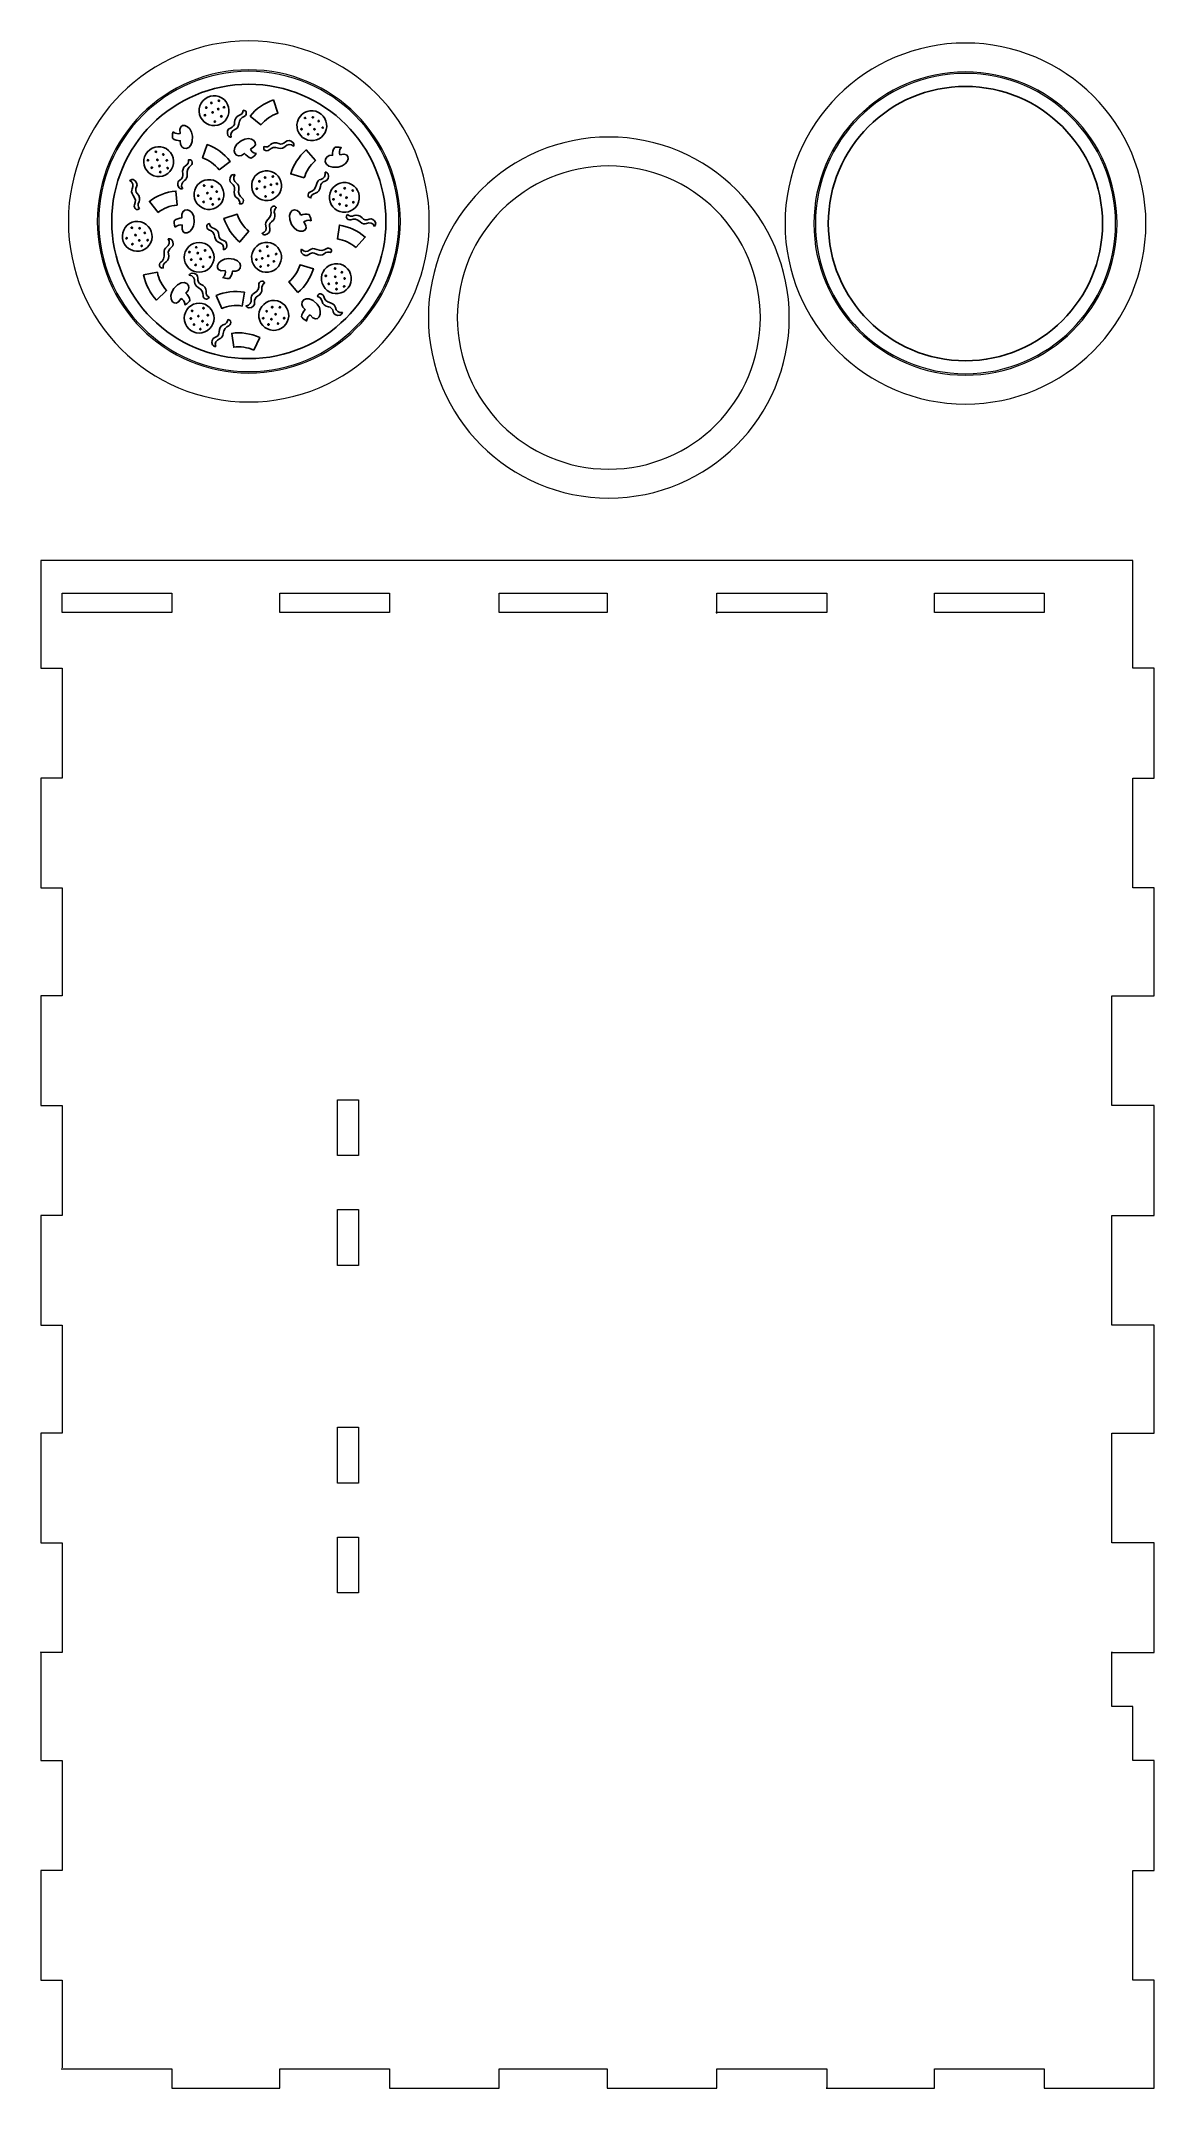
# Model space of a CAD drawing. Header units: millimetres. Extents: x -85 to 85, y -161 to 152.
import ezdxf

# ---------------------------------------------------------------- set-up
doc = ezdxf.new("R2010")
doc.units = ezdxf.units.MM
doc.header["$MEASUREMENT"] = 0
doc.layers.add('Layer 1', color=7, linetype='Continuous')

msp = doc.modelspace()

# ---------------------------------------------------------------- linework, layer by layer
at = {"layer": 'Layer 1', "color": 1, "lineweight": 9}
for points, knots in [([(-25.53, 124.19), (-25.53, 108.97), (-37.87, 96.64), (-53.08, 96.64), (-53.08, 96.64), (-68.29, 96.64), (-80.62, 108.97), (-80.62, 124.19), (-80.62, 124.19), (-80.62, 139.4), (-68.29, 151.73), (-53.08, 151.73), (-53.08, 151.73), (-37.87, 151.73), (-25.53, 139.4), (-25.53, 124.19)], [0, 0, 0, 0, 0.2, 0.2, 0.2, 0.2, 0.4, 0.4, 0.4, 0.4, 0.6, 0.6, 0.6, 0.6, 1, 1, 1, 1]), ([(83.86, 123.86), (83.86, 108.65), (71.52, 96.32), (56.31, 96.32), (56.31, 96.32), (41.1, 96.32), (28.77, 108.65), (28.77, 123.86), (28.77, 123.86), (28.77, 139.07), (41.1, 151.41), (56.31, 151.41), (56.31, 151.41), (71.52, 151.41), (83.86, 139.07), (83.86, 123.86)], [0, 0, 0, 0, 0.2, 0.2, 0.2, 0.2, 0.4, 0.4, 0.4, 0.4, 0.6, 0.6, 0.6, 0.6, 1, 1, 1, 1]), ([(-29.94, 124.19), (-29.94, 111.41), (-40.3, 101.05), (-53.08, 101.05), (-53.08, 101.05), (-65.86, 101.05), (-76.21, 111.41), (-76.21, 124.19), (-76.21, 124.19), (-76.21, 136.96), (-65.86, 147.32), (-53.08, 147.32), (-53.08, 147.32), (-40.3, 147.32), (-29.94, 136.96), (-29.94, 124.19)], [0, 0, 0, 0, 0.2, 0.2, 0.2, 0.2, 0.4, 0.4, 0.4, 0.4, 0.6, 0.6, 0.6, 0.6, 1, 1, 1, 1]), ([(-30.16, 124.19), (-30.16, 111.53), (-40.42, 101.27), (-53.08, 101.27), (-53.08, 101.27), (-65.73, 101.27), (-75.99, 111.53), (-75.99, 124.19), (-75.99, 124.19), (-75.99, 136.84), (-65.73, 147.1), (-53.08, 147.1), (-53.08, 147.1), (-40.42, 147.1), (-30.16, 136.84), (-30.16, 124.19)], [0, 0, 0, 0, 0.2, 0.2, 0.2, 0.2, 0.4, 0.4, 0.4, 0.4, 0.6, 0.6, 0.6, 0.6, 1, 1, 1, 1]), ([(79.45, 123.86), (79.45, 111.08), (69.09, 100.73), (56.31, 100.73), (56.31, 100.73), (43.53, 100.73), (33.18, 111.08), (33.18, 123.86), (33.18, 123.86), (33.18, 136.64), (43.53, 147), (56.31, 147), (56.31, 147), (69.09, 147), (79.45, 136.64), (79.45, 123.86)], [0, 0, 0, 0, 0.2, 0.2, 0.2, 0.2, 0.4, 0.4, 0.4, 0.4, 0.6, 0.6, 0.6, 0.6, 1, 1, 1, 1]), ([(79.23, 123.86), (79.23, 111.21), (68.97, 100.95), (56.31, 100.95), (56.31, 100.95), (43.66, 100.95), (33.4, 111.21), (33.4, 123.86), (33.4, 123.86), (33.4, 136.52), (43.66, 146.78), (56.31, 146.78), (56.31, 146.78), (68.97, 146.78), (79.23, 136.52), (79.23, 123.86)], [0, 0, 0, 0, 0.2, 0.2, 0.2, 0.2, 0.4, 0.4, 0.4, 0.4, 0.6, 0.6, 0.6, 0.6, 1, 1, 1, 1]), ([(29.42, 109.53), (29.42, 94.31), (17.08, 81.98), (1.87, 81.98), (1.87, 81.98), (-13.34, 81.98), (-25.67, 94.31), (-25.67, 109.53), (-25.67, 109.53), (-25.67, 124.74), (-13.34, 137.07), (1.87, 137.07), (1.87, 137.07), (17.08, 137.07), (29.42, 124.74), (29.42, 109.53)], [0, 0, 0, 0, 0.2, 0.2, 0.2, 0.2, 0.4, 0.4, 0.4, 0.4, 0.6, 0.6, 0.6, 0.6, 1, 1, 1, 1]), ([(25.01, 109.53), (25.01, 96.75), (14.65, 86.39), (1.87, 86.39), (1.87, 86.39), (-10.91, 86.39), (-21.26, 96.75), (-21.26, 109.53), (-21.26, 109.53), (-21.26, 122.3), (-10.91, 132.66), (1.87, 132.66), (1.87, 132.66), (14.65, 132.66), (25.01, 122.3), (25.01, 109.53)], [0, 0, 0, 0, 0.2, 0.2, 0.2, 0.2, 0.4, 0.4, 0.4, 0.4, 0.6, 0.6, 0.6, 0.6, 1, 1, 1, 1]), ([(-81.72, -157.71), (-81.72, -157.71), (-64.82, -157.71), (-64.82, -157.71), (-64.82, -157.71), (-64.82, -157.71), (-64.82, -160.65), (-64.82, -160.65), (-64.82, -160.65), (-64.82, -160.65), (-48.36, -160.65), (-48.36, -160.65), (-48.36, -160.65), (-48.36, -160.65), (-48.36, -157.71), (-48.36, -157.71), (-48.36, -157.71), (-48.36, -157.71), (-31.6, -157.71), (-31.6, -157.71), (-31.6, -157.71), (-31.6, -157.71), (-31.6, -160.65), (-31.6, -160.65), (-31.6, -160.65), (-31.6, -160.65), (-14.85, -160.65), (-14.85, -160.65), (-14.85, -160.65), (-14.85, -160.65), (-14.85, -157.71), (-14.85, -157.71), (-14.85, -157.71), (-14.85, -157.71), (1.62, -157.71), (1.62, -157.71), (1.62, -157.71), (1.62, -157.71), (1.62, -160.65), (1.62, -160.65), (1.62, -160.65), (1.62, -160.65), (18.37, -160.65), (18.37, -160.65), (18.37, -160.65), (18.37, -160.65), (18.37, -157.71), (18.37, -157.71), (18.37, -157.71), (18.37, -157.71), (35.13, -157.71), (35.13, -157.71), (35.13, -157.71), (35.13, -157.71), (35.13, -160.65), (35.13, -160.65), (35.13, -160.65), (35.13, -160.65), (35.03, -160.65), (35.03, -160.65), (35.03, -160.65), (35.03, -160.65), (51.59, -160.65), (51.59, -160.65), (51.59, -160.65), (51.59, -160.65), (51.59, -157.71), (51.59, -157.71), (51.59, -157.71), (51.59, -157.71), (68.35, -157.71), (68.35, -157.71), (68.35, -157.71), (68.35, -157.71), (68.35, -160.65), (68.35, -160.65), (68.35, -160.65), (68.35, -160.65), (85.1, -160.65), (85.1, -160.65), (85.1, -160.65), (85.1, -160.65), (85.1, -144.19), (85.1, -144.19), (85.1, -144.19), (85.1, -144.19), (81.87, -144.19), (81.87, -144.19), (81.87, -144.19), (81.87, -144.19), (81.87, -127.43), (81.87, -127.43), (81.87, -127.43), (81.87, -127.43), (85.1, -127.43), (85.1, -127.43), (85.1, -127.43), (85.1, -127.43), (85.1, -110.68), (85.1, -110.68), (85.1, -110.68), (85.1, -110.68), (81.87, -110.68), (81.87, -110.68), (81.87, -110.68), (81.87, -110.68), (81.87, -102.44), (81.87, -102.44), (81.87, -102.44), (81.87, -102.44), (78.64, -102.44), (78.64, -102.44), (78.64, -102.44), (78.64, -102.44), (78.64, -94.09), (78.64, -94.09), (78.64, -94.09), (78.64, -94.09), (78.64, -94.21), (78.64, -94.21), (78.64, -94.21), (78.64, -94.21), (85.1, -94.21), (85.1, -94.21), (85.1, -94.21), (85.1, -94.21), (85.1, -77.46), (85.1, -77.46), (85.1, -77.46), (85.1, -77.46), (78.64, -77.46), (78.64, -77.46), (78.64, -77.46), (78.64, -77.46), (78.64, -60.7), (78.64, -60.7), (78.64, -60.7), (78.64, -60.7), (85.1, -60.7), (85.1, -60.7), (85.1, -60.7), (85.1, -60.7), (85.1, -44.24), (85.1, -44.24), (85.1, -44.24), (85.1, -44.24), (78.64, -44.24), (78.64, -44.24), (78.64, -44.24), (78.64, -44.24), (78.64, -27.48), (78.64, -27.48), (78.64, -27.48), (78.64, -27.48), (85.1, -27.48), (85.1, -27.48), (85.1, -27.48), (85.1, -27.48), (85.1, -10.73), (85.1, -10.73), (85.1, -10.73), (85.1, -10.73), (78.64, -10.73), (78.64, -10.73), (78.64, -10.73), (78.64, -10.73), (78.64, 6.03), (78.64, 6.03), (78.64, 6.03), (78.64, 6.03), (85.1, 6.03), (85.1, 6.03), (85.1, 6.03), (85.1, 6.03), (85.1, 22.49), (85.1, 22.49), (85.1, 22.49), (85.1, 22.49), (81.87, 22.49), (81.87, 22.49), (81.87, 22.49), (81.87, 22.49), (81.87, 39.22), (81.87, 39.22), (81.87, 39.22), (81.87, 39.22), (81.87, 39.25), (81.87, 39.25), (81.87, 39.25), (81.87, 39.25), (85.1, 39.25), (85.1, 39.25), (85.1, 39.25), (85.1, 39.25), (85.1, 56), (85.1, 56), (85.1, 56), (85.1, 56), (81.87, 56), (81.87, 56), (81.87, 56), (81.87, 56), (81.87, 72.47), (81.87, 72.47), (81.87, 72.47), (81.87, 72.47), (-84.81, 72.47), (-84.81, 72.47), (-84.81, 72.47), (-84.81, 72.47), (-84.81, 56), (-84.81, 56), (-84.81, 56), (-84.81, 56), (-81.58, 56), (-81.58, 56), (-81.58, 56), (-81.58, 56), (-81.58, 39.25), (-81.58, 39.25), (-81.58, 39.25), (-81.58, 39.25), (-84.81, 39.25), (-84.81, 39.25), (-84.81, 39.25), (-84.81, 39.25), (-84.81, 39.22), (-84.81, 39.22), (-84.81, 39.22), (-84.81, 39.22), (-84.81, 22.49), (-84.81, 22.49), (-84.81, 22.49), (-84.81, 22.49), (-81.58, 22.49), (-81.58, 22.49), (-81.58, 22.49), (-81.58, 22.49), (-81.58, 14.22), (-81.58, 14.22), (-81.58, 14.22), (-81.58, 14.22), (-81.58, 6.03), (-81.58, 6.03), (-81.58, 6.03), (-81.58, 6.03), (-84.81, 6.03), (-84.81, 6.03), (-84.81, 6.03), (-84.81, 6.03), (-84.81, -10.73), (-84.81, -10.73), (-84.81, -10.73), (-84.81, -10.73), (-81.58, -10.73), (-81.58, -10.73), (-81.58, -10.73), (-81.58, -10.73), (-81.58, -27.48), (-81.58, -27.48), (-81.58, -27.48), (-81.58, -27.48), (-84.81, -27.48), (-84.81, -27.48), (-84.81, -27.48), (-84.81, -27.48), (-84.81, -44.24), (-84.81, -44.24), (-84.81, -44.24), (-84.81, -44.24), (-81.58, -44.24), (-81.58, -44.24), (-81.58, -44.24), (-81.58, -44.24), (-81.58, -60.7), (-81.58, -60.7), (-81.58, -60.7), (-81.58, -60.7), (-84.81, -60.7), (-84.81, -60.7), (-84.81, -60.7), (-84.81, -60.7), (-84.81, -77.46), (-84.81, -77.46), (-84.81, -77.46), (-84.81, -77.46), (-81.58, -77.46), (-81.58, -77.46), (-81.58, -77.46), (-81.58, -77.46), (-81.58, -94.21), (-81.58, -94.21), (-81.58, -94.21), (-81.58, -94.21), (-84.81, -94.21), (-84.81, -94.21), (-84.81, -94.21), (-84.81, -94.21), (-84.81, -94.09), (-84.81, -94.09), (-84.81, -94.09), (-84.81, -94.09), (-84.81, -102.44), (-84.81, -102.44), (-84.81, -102.44), (-84.81, -102.44), (-84.81, -110.68), (-84.81, -110.68), (-84.81, -110.68), (-84.81, -110.68), (-81.58, -110.68), (-81.58, -110.68), (-81.58, -110.68), (-81.58, -110.68), (-81.58, -127.43), (-81.58, -127.43), (-81.58, -127.43), (-81.58, -127.43), (-84.81, -127.43), (-84.81, -127.43), (-84.81, -127.43), (-84.81, -127.43), (-84.81, -144.19), (-84.81, -144.19), (-84.81, -144.19), (-84.81, -144.19), (-81.58, -144.19), (-81.58, -144.19), (-81.58, -144.19), (-81.58, -144.19), (-81.58, -157.56), (-81.58, -157.56)], [0, 0, 0, 0, 0.011905, 0.011905, 0.011905, 0.011905, 0.02381, 0.02381, 0.02381, 0.02381, 0.035714, 0.035714, 0.035714, 0.035714, 0.047619, 0.047619, 0.047619, 0.047619, 0.059524, 0.059524, 0.059524, 0.059524, 0.071429, 0.071429, 0.071429, 0.071429, 0.083333, 0.083333, 0.083333, 0.083333, 0.095238, 0.095238, 0.095238, 0.095238, 0.107143, 0.107143, 0.107143, 0.107143, 0.119048, 0.119048, 0.119048, 0.119048, 0.130952, 0.130952, 0.130952, 0.130952, 0.142857, 0.142857, 0.142857, 0.142857, 0.154762, 0.154762, 0.154762, 0.154762, 0.166667, 0.166667, 0.166667, 0.166667, 0.178571, 0.178571, 0.178571, 0.178571, 0.190476, 0.190476, 0.190476, 0.190476, 0.202381, 0.202381, 0.202381, 0.202381, 0.214286, 0.214286, 0.214286, 0.214286, 0.22619, 0.22619, 0.22619, 0.22619, 0.238095, 0.238095, 0.238095, 0.238095, 0.25, 0.25, 0.25, 0.25, 0.261905, 0.261905, 0.261905, 0.261905, 0.27381, 0.27381, 0.27381, 0.27381, 0.285714, 0.285714, 0.285714, 0.285714, 0.297619, 0.297619, 0.297619, 0.297619, 0.309524, 0.309524, 0.309524, 0.309524, 0.321429, 0.321429, 0.321429, 0.321429, 0.333333, 0.333333, 0.333333, 0.333333, 0.345238, 0.345238, 0.345238, 0.345238, 0.357143, 0.357143, 0.357143, 0.357143, 0.369048, 0.369048, 0.369048, 0.369048, 0.380952, 0.380952, 0.380952, 0.380952, 0.392857, 0.392857, 0.392857, 0.392857, 0.404762, 0.404762, 0.404762, 0.404762, 0.416667, 0.416667, 0.416667, 0.416667, 0.428571, 0.428571, 0.428571, 0.428571, 0.440476, 0.440476, 0.440476, 0.440476, 0.452381, 0.452381, 0.452381, 0.452381, 0.464286, 0.464286, 0.464286, 0.464286, 0.47619, 0.47619, 0.47619, 0.47619, 0.488095, 0.488095, 0.488095, 0.488095, 0.5, 0.5, 0.5, 0.5, 0.511905, 0.511905, 0.511905, 0.511905, 0.52381, 0.52381, 0.52381, 0.52381, 0.535714, 0.535714, 0.535714, 0.535714, 0.547619, 0.547619, 0.547619, 0.547619, 0.559524, 0.559524, 0.559524, 0.559524, 0.571429, 0.571429, 0.571429, 0.571429, 0.583333, 0.583333, 0.583333, 0.583333, 0.595238, 0.595238, 0.595238, 0.595238, 0.607143, 0.607143, 0.607143, 0.607143, 0.619048, 0.619048, 0.619048, 0.619048, 0.630952, 0.630952, 0.630952, 0.630952, 0.642857, 0.642857, 0.642857, 0.642857, 0.654762, 0.654762, 0.654762, 0.654762, 0.666667, 0.666667, 0.666667, 0.666667, 0.678571, 0.678571, 0.678571, 0.678571, 0.690476, 0.690476, 0.690476, 0.690476, 0.702381, 0.702381, 0.702381, 0.702381, 0.714286, 0.714286, 0.714286, 0.714286, 0.72619, 0.72619, 0.72619, 0.72619, 0.738095, 0.738095, 0.738095, 0.738095, 0.75, 0.75, 0.75, 0.75, 0.761905, 0.761905, 0.761905, 0.761905, 0.77381, 0.77381, 0.77381, 0.77381, 0.785714, 0.785714, 0.785714, 0.785714, 0.797619, 0.797619, 0.797619, 0.797619, 0.809524, 0.809524, 0.809524, 0.809524, 0.821429, 0.821429, 0.821429, 0.821429, 0.833333, 0.833333, 0.833333, 0.833333, 0.845238, 0.845238, 0.845238, 0.845238, 0.857143, 0.857143, 0.857143, 0.857143, 0.869048, 0.869048, 0.869048, 0.869048, 0.880952, 0.880952, 0.880952, 0.880952, 0.892857, 0.892857, 0.892857, 0.892857, 0.904762, 0.904762, 0.904762, 0.904762, 0.916667, 0.916667, 0.916667, 0.916667, 0.928571, 0.928571, 0.928571, 0.928571, 0.940476, 0.940476, 0.940476, 0.940476, 0.952381, 0.952381, 0.952381, 0.952381, 0.964286, 0.964286, 0.964286, 0.964286, 0.97619, 0.97619, 0.97619, 0.97619, 1, 1, 1, 1]), ([(-81.58, 64.53), (-81.58, 64.53), (-64.82, 64.53), (-64.82, 64.53), (-64.82, 64.53), (-64.82, 64.53), (-64.82, 67.47), (-64.82, 67.47), (-64.82, 67.47), (-64.82, 67.47), (-81.58, 67.47), (-81.58, 67.47), (-81.58, 67.47), (-81.58, 67.47), (-81.58, 64.53), (-81.58, 64.53)], [0, 0, 0, 0, 0.2, 0.2, 0.2, 0.2, 0.4, 0.4, 0.4, 0.4, 0.6, 0.6, 0.6, 0.6, 1, 1, 1, 1]), ([(-48.36, 64.53), (-48.36, 64.53), (-31.6, 64.53), (-31.6, 64.53), (-31.6, 64.53), (-31.6, 64.53), (-31.6, 67.47), (-31.6, 67.47), (-31.6, 67.47), (-31.6, 67.47), (-48.36, 67.47), (-48.36, 67.47), (-48.36, 67.47), (-48.36, 67.47), (-48.36, 64.53), (-48.36, 64.53)], [0, 0, 0, 0, 0.2, 0.2, 0.2, 0.2, 0.4, 0.4, 0.4, 0.4, 0.6, 0.6, 0.6, 0.6, 1, 1, 1, 1]), ([(-14.85, 64.53), (-14.85, 64.53), (1.62, 64.53), (1.62, 64.53), (1.62, 64.53), (1.62, 64.53), (1.62, 67.47), (1.62, 67.47), (1.62, 67.47), (1.62, 67.47), (-14.85, 67.47), (-14.85, 67.47), (-14.85, 67.47), (-14.85, 67.47), (-14.85, 64.53), (-14.85, 64.53)], [0, 0, 0, 0, 0.2, 0.2, 0.2, 0.2, 0.4, 0.4, 0.4, 0.4, 0.6, 0.6, 0.6, 0.6, 1, 1, 1, 1]), ([(18.37, 64.38), (18.37, 64.38), (18.37, 67.47), (18.37, 67.47), (18.37, 67.47), (18.37, 67.47), (35.04, 67.47), (35.04, 67.47), (35.04, 67.47), (35.04, 67.47), (35.13, 67.47), (35.13, 67.47), (35.13, 67.47), (35.13, 67.47), (35.13, 64.53), (35.13, 64.53), (35.13, 64.53), (35.13, 64.53), (18.23, 64.53), (18.23, 64.53)], [0, 0, 0, 0, 0.166667, 0.166667, 0.166667, 0.166667, 0.333333, 0.333333, 0.333333, 0.333333, 0.5, 0.5, 0.5, 0.5, 0.666667, 0.666667, 0.666667, 0.666667, 1, 1, 1, 1]), ([(51.59, 64.53), (51.59, 64.53), (68.35, 64.53), (68.35, 64.53), (68.35, 64.53), (68.35, 64.53), (68.35, 67.47), (68.35, 67.47), (68.35, 67.47), (68.35, 67.47), (51.59, 67.47), (51.59, 67.47), (51.59, 67.47), (51.59, 67.47), (51.59, 64.53), (51.59, 64.53)], [0, 0, 0, 0, 0.2, 0.2, 0.2, 0.2, 0.4, 0.4, 0.4, 0.4, 0.6, 0.6, 0.6, 0.6, 1, 1, 1, 1]), ([(-39.54, -18.37), (-39.54, -18.37), (-36.31, -18.37), (-36.31, -18.37), (-36.31, -18.37), (-36.31, -18.37), (-36.31, -9.84), (-36.31, -9.84), (-36.31, -9.84), (-36.31, -9.84), (-39.54, -9.84), (-39.54, -9.84), (-39.54, -9.84), (-39.54, -9.84), (-39.54, -18.37), (-39.54, -18.37)], [0, 0, 0, 0, 0.2, 0.2, 0.2, 0.2, 0.4, 0.4, 0.4, 0.4, 0.6, 0.6, 0.6, 0.6, 1, 1, 1, 1]), ([(-39.54, -35.13), (-39.54, -35.13), (-36.31, -35.13), (-36.31, -35.13), (-36.31, -35.13), (-36.31, -35.13), (-36.31, -26.6), (-36.31, -26.6), (-36.31, -26.6), (-36.31, -26.6), (-39.54, -26.6), (-39.54, -26.6), (-39.54, -26.6), (-39.54, -26.6), (-39.54, -35.13), (-39.54, -35.13)], [0, 0, 0, 0, 0.2, 0.2, 0.2, 0.2, 0.4, 0.4, 0.4, 0.4, 0.6, 0.6, 0.6, 0.6, 1, 1, 1, 1]), ([(-39.54, -68.34), (-39.54, -68.34), (-36.31, -68.34), (-36.31, -68.34), (-36.31, -68.34), (-36.31, -68.34), (-36.31, -59.82), (-36.31, -59.82), (-36.31, -59.82), (-36.31, -59.82), (-39.54, -59.82), (-39.54, -59.82), (-39.54, -59.82), (-39.54, -59.82), (-39.54, -68.34), (-39.54, -68.34)], [0, 0, 0, 0, 0.2, 0.2, 0.2, 0.2, 0.4, 0.4, 0.4, 0.4, 0.6, 0.6, 0.6, 0.6, 1, 1, 1, 1]), ([(-39.54, -85.1), (-39.54, -85.1), (-36.31, -85.1), (-36.31, -85.1), (-36.31, -85.1), (-36.31, -85.1), (-36.31, -76.58), (-36.31, -76.58), (-36.31, -76.58), (-36.31, -76.58), (-39.54, -76.58), (-39.54, -76.58), (-39.54, -76.58), (-39.54, -76.58), (-39.54, -85.1), (-39.54, -85.1)], [0, 0, 0, 0, 0.2, 0.2, 0.2, 0.2, 0.4, 0.4, 0.4, 0.4, 0.6, 0.6, 0.6, 0.6, 1, 1, 1, 1])]:
    msp.add_open_spline(points, degree=3, knots=knots, dxfattribs=at)
at = {"layer": 'Layer 1', "color": 250}
for points, knots in [([(-53.08, 145.12), (-64.64, 145.12), (-74.01, 135.75), (-74.01, 124.19), (-74.01, 124.19), (-74.01, 112.63), (-64.64, 103.25), (-53.08, 103.25), (-53.08, 103.25), (-41.52, 103.25), (-32.15, 112.63), (-32.15, 124.19), (-32.15, 124.19), (-32.15, 135.75), (-41.52, 145.12), (-53.08, 145.12)], [0, 0, 0, 0, 0.2, 0.2, 0.2, 0.2, 0.4, 0.4, 0.4, 0.4, 0.6, 0.6, 0.6, 0.6, 1, 1, 1, 1]), ([(-60.08, 142.6), (-59.24, 143.54), (-57.8, 143.62), (-56.86, 142.78), (-56.86, 142.78), (-55.92, 141.94), (-55.84, 140.5), (-56.68, 139.56), (-56.68, 139.56), (-57.52, 138.62), (-58.96, 138.54), (-59.9, 139.38), (-59.9, 139.38), (-60.84, 140.22), (-60.92, 141.66), (-60.08, 142.6)], [0, 0, 0, 0, 0.2, 0.2, 0.2, 0.2, 0.4, 0.4, 0.4, 0.4, 0.6, 0.6, 0.6, 0.6, 1, 1, 1, 1]), ([(-59.49, 141.49), (-59.45, 141.53), (-59.46, 141.6), (-59.5, 141.64), (-59.5, 141.64), (-59.54, 141.68), (-59.61, 141.67), (-59.65, 141.63), (-59.65, 141.63), (-59.68, 141.59), (-59.68, 141.52), (-59.64, 141.48), (-59.64, 141.48), (-59.6, 141.45), (-59.53, 141.45), (-59.49, 141.49)], [0, 0, 0, 0, 0.2, 0.2, 0.2, 0.2, 0.4, 0.4, 0.4, 0.4, 0.6, 0.6, 0.6, 0.6, 1, 1, 1, 1]), ([(-58.71, 142.2), (-58.68, 142.25), (-58.68, 142.31), (-58.72, 142.35), (-58.72, 142.35), (-58.77, 142.39), (-58.83, 142.38), (-58.87, 142.34), (-58.87, 142.34), (-58.91, 142.3), (-58.9, 142.23), (-58.86, 142.19), (-58.86, 142.19), (-58.82, 142.16), (-58.75, 142.16), (-58.71, 142.2)], [0, 0, 0, 0, 0.2, 0.2, 0.2, 0.2, 0.4, 0.4, 0.4, 0.4, 0.6, 0.6, 0.6, 0.6, 1, 1, 1, 1]), ([(-58.67, 140.76), (-58.63, 140.72), (-58.56, 140.72), (-58.52, 140.76), (-58.52, 140.76), (-58.48, 140.81), (-58.49, 140.87), (-58.53, 140.91), (-58.53, 140.91), (-58.57, 140.95), (-58.64, 140.95), (-58.68, 140.9), (-58.68, 140.9), (-58.72, 140.86), (-58.71, 140.79), (-58.67, 140.76)], [0, 0, 0, 0, 0.2, 0.2, 0.2, 0.2, 0.4, 0.4, 0.4, 0.4, 0.6, 0.6, 0.6, 0.6, 1, 1, 1, 1]), ([(-57.67, 141.26), (-57.63, 141.3), (-57.63, 141.37), (-57.67, 141.41), (-57.67, 141.41), (-57.72, 141.45), (-57.78, 141.44), (-57.82, 141.4), (-57.82, 141.4), (-57.86, 141.36), (-57.86, 141.29), (-57.81, 141.25), (-57.81, 141.25), (-57.77, 141.22), (-57.7, 141.22), (-57.67, 141.26)], [0, 0, 0, 0, 0.2, 0.2, 0.2, 0.2, 0.4, 0.4, 0.4, 0.4, 0.6, 0.6, 0.6, 0.6, 1, 1, 1, 1]), ([(-57.57, 142.53), (-57.54, 142.57), (-57.54, 142.64), (-57.58, 142.68), (-57.58, 142.68), (-57.63, 142.71), (-57.69, 142.71), (-57.73, 142.67), (-57.73, 142.67), (-57.77, 142.62), (-57.76, 142.56), (-57.72, 142.52), (-57.72, 142.52), (-57.68, 142.48), (-57.61, 142.49), (-57.57, 142.53)], [0, 0, 0, 0, 0.2, 0.2, 0.2, 0.2, 0.4, 0.4, 0.4, 0.4, 0.6, 0.6, 0.6, 0.6, 1, 1, 1, 1]), ([(-56.79, 141.54), (-56.75, 141.59), (-56.75, 141.65), (-56.8, 141.69), (-56.8, 141.69), (-56.84, 141.73), (-56.9, 141.73), (-56.94, 141.68), (-56.94, 141.68), (-56.98, 141.64), (-56.98, 141.57), (-56.93, 141.54), (-56.93, 141.54), (-56.89, 141.5), (-56.83, 141.5), (-56.79, 141.54)], [0, 0, 0, 0, 0.2, 0.2, 0.2, 0.2, 0.4, 0.4, 0.4, 0.4, 0.6, 0.6, 0.6, 0.6, 1, 1, 1, 1]), ([(-55.24, 139.28), (-55.24, 139.8), (-54.96, 140.22), (-54.59, 140.37), (-54.59, 140.37), (-54.19, 140.48), (-53.93, 140.8), (-53.92, 141.15), (-53.92, 141.15), (-53.69, 141.13), (-53.56, 141.07), (-53.48, 140.92), (-53.48, 140.92), (-53.43, 140.63), (-53.49, 140.34), (-53.78, 140.22), (-53.78, 140.22), (-54.22, 140.08), (-54.56, 139.66), (-54.61, 139.04), (-54.61, 139.04), (-54.66, 138.55), (-54.91, 138.32), (-55.2, 138.2), (-55.2, 138.2), (-55.69, 138.06), (-55.97, 137.58), (-55.78, 137.06), (-55.78, 137.06), (-55.93, 137.04), (-56.08, 137.09), (-56.26, 137.3), (-56.26, 137.3), (-56.48, 137.8), (-56.32, 138.3), (-55.89, 138.43), (-55.89, 138.43), (-55.48, 138.58), (-55.23, 138.89), (-55.24, 139.28)], [0, 0, 0, 0, 0.090909, 0.090909, 0.090909, 0.090909, 0.181818, 0.181818, 0.181818, 0.181818, 0.272727, 0.272727, 0.272727, 0.272727, 0.363636, 0.363636, 0.363636, 0.363636, 0.454545, 0.454545, 0.454545, 0.454545, 0.545455, 0.545455, 0.545455, 0.545455, 0.636364, 0.636364, 0.636364, 0.636364, 0.727273, 0.727273, 0.727273, 0.727273, 0.818182, 0.818182, 0.818182, 0.818182, 1, 1, 1, 1]), ([(-49.29, 142.72), (-49.29, 142.72), (-48.63, 140.69), (-48.63, 140.69), (-48.63, 140.69), (-49.69, 140.35), (-50.56, 139.72), (-51.22, 138.93), (-51.22, 138.93), (-51.22, 138.93), (-52.87, 140.27), (-52.87, 140.27), (-52.87, 140.27), (-52.87, 140.27), (-52.87, 140.27), (-52.87, 140.27), (-52.87, 140.27), (-51.97, 141.38), (-50.75, 142.24), (-49.29, 142.72)], [0, 0, 0, 0, 0.166667, 0.166667, 0.166667, 0.166667, 0.333333, 0.333333, 0.333333, 0.333333, 0.5, 0.5, 0.5, 0.5, 0.666667, 0.666667, 0.666667, 0.666667, 1, 1, 1, 1]), ([(-45.49, 139.83), (-44.92, 140.96), (-43.55, 141.4), (-42.43, 140.83), (-42.43, 140.83), (-41.31, 140.26), (-40.86, 138.89), (-41.43, 137.77), (-41.43, 137.77), (-42, 136.65), (-43.37, 136.2), (-44.49, 136.77), (-44.49, 136.77), (-45.61, 137.34), (-46.06, 138.71), (-45.49, 139.83)], [0, 0, 0, 0, 0.2, 0.2, 0.2, 0.2, 0.4, 0.4, 0.4, 0.4, 0.6, 0.6, 0.6, 0.6, 1, 1, 1, 1]), ([(-64.63, 137.88), (-64.23, 137.53), (-63.88, 137.53), (-63.54, 137.61), (-63.54, 137.61), (-64, 139.54), (-61.8, 139.03), (-61.68, 137.22), (-61.68, 137.22), (-61.52, 134.7), (-63.77, 134.91), (-63.54, 136.49), (-63.54, 136.49), (-63.94, 136.5), (-64.41, 136.61), (-64.72, 136.9), (-64.72, 136.9), (-64.73, 137.02), (-64.81, 137.44), (-64.63, 137.88)], [0, 0, 0, 0, 0.166667, 0.166667, 0.166667, 0.166667, 0.333333, 0.333333, 0.333333, 0.333333, 0.5, 0.5, 0.5, 0.5, 0.666667, 0.666667, 0.666667, 0.666667, 1, 1, 1, 1]), ([(-59.7, 140.32), (-59.66, 140.36), (-59.66, 140.43), (-59.7, 140.47), (-59.7, 140.47), (-59.75, 140.5), (-59.81, 140.5), (-59.85, 140.46), (-59.85, 140.46), (-59.89, 140.41), (-59.89, 140.35), (-59.84, 140.31), (-59.84, 140.31), (-59.8, 140.27), (-59.73, 140.28), (-59.7, 140.32)], [0, 0, 0, 0, 0.2, 0.2, 0.2, 0.2, 0.4, 0.4, 0.4, 0.4, 0.6, 0.6, 0.6, 0.6, 1, 1, 1, 1]), ([(-58.19, 139.36), (-58.15, 139.4), (-58.15, 139.47), (-58.19, 139.51), (-58.19, 139.51), (-58.24, 139.55), (-58.3, 139.54), (-58.34, 139.5), (-58.34, 139.5), (-58.38, 139.46), (-58.38, 139.39), (-58.33, 139.35), (-58.33, 139.35), (-58.29, 139.31), (-58.23, 139.32), (-58.19, 139.36)], [0, 0, 0, 0, 0.2, 0.2, 0.2, 0.2, 0.4, 0.4, 0.4, 0.4, 0.6, 0.6, 0.6, 0.6, 1, 1, 1, 1]), ([(-57.19, 140.16), (-57.16, 140.2), (-57.16, 140.26), (-57.2, 140.3), (-57.2, 140.3), (-57.24, 140.34), (-57.31, 140.34), (-57.35, 140.29), (-57.35, 140.29), (-57.39, 140.25), (-57.38, 140.19), (-57.34, 140.15), (-57.34, 140.15), (-57.3, 140.11), (-57.23, 140.11), (-57.19, 140.16)], [0, 0, 0, 0, 0.2, 0.2, 0.2, 0.2, 0.4, 0.4, 0.4, 0.4, 0.6, 0.6, 0.6, 0.6, 1, 1, 1, 1]), ([(-52.84, 135.23), (-52.7, 134.91), (-52.49, 134.63), (-51.97, 134.53), (-51.97, 134.53), (-52.22, 134.11), (-52.6, 133.92), (-52.7, 133.86), (-52.7, 133.86), (-53.12, 133.94), (-53.48, 134.25), (-53.74, 134.57), (-53.74, 134.57), (-54.86, 133.43), (-56.38, 135.11), (-54.26, 136.49), (-54.26, 136.49), (-52.74, 137.48), (-51.01, 136.01), (-52.84, 135.23)], [0, 0, 0, 0, 0.166667, 0.166667, 0.166667, 0.166667, 0.333333, 0.333333, 0.333333, 0.333333, 0.5, 0.5, 0.5, 0.5, 0.666667, 0.666667, 0.666667, 0.666667, 1, 1, 1, 1]), ([(-44.93, 138.22), (-44.91, 138.27), (-44.93, 138.33), (-44.98, 138.36), (-44.98, 138.36), (-45.03, 138.38), (-45.09, 138.36), (-45.12, 138.31), (-45.12, 138.31), (-45.14, 138.26), (-45.12, 138.2), (-45.07, 138.17), (-45.07, 138.17), (-45.02, 138.14), (-44.96, 138.16), (-44.93, 138.22)], [0, 0, 0, 0, 0.2, 0.2, 0.2, 0.2, 0.4, 0.4, 0.4, 0.4, 0.6, 0.6, 0.6, 0.6, 1, 1, 1, 1]), ([(-44.54, 139.88), (-44.48, 139.85), (-44.42, 139.87), (-44.4, 139.92), (-44.4, 139.92), (-44.37, 139.97), (-44.39, 140.04), (-44.44, 140.06), (-44.44, 140.06), (-44.49, 140.09), (-44.56, 140.07), (-44.58, 140.02), (-44.58, 140.02), (-44.61, 139.96), (-44.59, 139.9), (-44.54, 139.88)], [0, 0, 0, 0, 0.2, 0.2, 0.2, 0.2, 0.4, 0.4, 0.4, 0.4, 0.6, 0.6, 0.6, 0.6, 1, 1, 1, 1]), ([(-44.05, 137.42), (-44, 137.39), (-43.93, 137.41), (-43.91, 137.46), (-43.91, 137.46), (-43.88, 137.51), (-43.9, 137.58), (-43.95, 137.6), (-43.95, 137.6), (-44, 137.63), (-44.07, 137.61), (-44.09, 137.56), (-44.09, 137.56), (-44.12, 137.51), (-44.1, 137.44), (-44.05, 137.42)], [0, 0, 0, 0, 0.2, 0.2, 0.2, 0.2, 0.4, 0.4, 0.4, 0.4, 0.6, 0.6, 0.6, 0.6, 1, 1, 1, 1]), ([(-43.8, 138.86), (-43.75, 138.83), (-43.69, 138.85), (-43.66, 138.9), (-43.66, 138.9), (-43.64, 138.96), (-43.66, 139.02), (-43.71, 139.04), (-43.71, 139.04), (-43.76, 139.07), (-43.82, 139.05), (-43.85, 139), (-43.85, 139), (-43.88, 138.95), (-43.85, 138.88), (-43.8, 138.86)], [0, 0, 0, 0, 0.2, 0.2, 0.2, 0.2, 0.4, 0.4, 0.4, 0.4, 0.6, 0.6, 0.6, 0.6, 1, 1, 1, 1]), ([(-43.35, 139.98), (-43.3, 139.96), (-43.24, 139.98), (-43.21, 140.03), (-43.21, 140.03), (-43.18, 140.08), (-43.2, 140.14), (-43.26, 140.17), (-43.26, 140.17), (-43.31, 140.19), (-43.37, 140.17), (-43.4, 140.12), (-43.4, 140.12), (-43.42, 140.07), (-43.4, 140.01), (-43.35, 139.98)], [0, 0, 0, 0, 0.2, 0.2, 0.2, 0.2, 0.4, 0.4, 0.4, 0.4, 0.6, 0.6, 0.6, 0.6, 1, 1, 1, 1]), ([(-43.1, 138.16), (-43.05, 138.13), (-42.99, 138.15), (-42.96, 138.2), (-42.96, 138.2), (-42.94, 138.26), (-42.96, 138.32), (-43.01, 138.34), (-43.01, 138.34), (-43.06, 138.37), (-43.12, 138.35), (-43.15, 138.3), (-43.15, 138.3), (-43.17, 138.25), (-43.15, 138.18), (-43.1, 138.16)], [0, 0, 0, 0, 0.2, 0.2, 0.2, 0.2, 0.4, 0.4, 0.4, 0.4, 0.6, 0.6, 0.6, 0.6, 1, 1, 1, 1]), ([(-42.6, 137.38), (-42.55, 137.36), (-42.49, 137.38), (-42.46, 137.43), (-42.46, 137.43), (-42.44, 137.48), (-42.46, 137.54), (-42.51, 137.57), (-42.51, 137.57), (-42.56, 137.59), (-42.62, 137.57), (-42.65, 137.52), (-42.65, 137.52), (-42.67, 137.47), (-42.65, 137.41), (-42.6, 137.38)], [0, 0, 0, 0, 0.2, 0.2, 0.2, 0.2, 0.4, 0.4, 0.4, 0.4, 0.6, 0.6, 0.6, 0.6, 1, 1, 1, 1]), ([(-42.46, 139.41), (-42.41, 139.39), (-42.35, 139.41), (-42.32, 139.46), (-42.32, 139.46), (-42.3, 139.51), (-42.32, 139.57), (-42.37, 139.6), (-42.37, 139.6), (-42.42, 139.63), (-42.48, 139.61), (-42.51, 139.55), (-42.51, 139.55), (-42.53, 139.5), (-42.51, 139.44), (-42.46, 139.41)], [0, 0, 0, 0, 0.2, 0.2, 0.2, 0.2, 0.4, 0.4, 0.4, 0.4, 0.6, 0.6, 0.6, 0.6, 1, 1, 1, 1]), ([(-41.85, 138.4), (-41.8, 138.37), (-41.74, 138.39), (-41.71, 138.44), (-41.71, 138.44), (-41.69, 138.49), (-41.71, 138.56), (-41.76, 138.58), (-41.76, 138.58), (-41.81, 138.61), (-41.87, 138.59), (-41.9, 138.54), (-41.9, 138.54), (-41.92, 138.49), (-41.9, 138.42), (-41.85, 138.4)], [0, 0, 0, 0, 0.2, 0.2, 0.2, 0.2, 0.4, 0.4, 0.4, 0.4, 0.6, 0.6, 0.6, 0.6, 1, 1, 1, 1]), ([(-68.21, 135.13), (-67.21, 135.89), (-65.78, 135.7), (-65.02, 134.7), (-65.02, 134.7), (-64.26, 133.7), (-64.45, 132.27), (-65.45, 131.51), (-65.45, 131.51), (-66.45, 130.75), (-67.88, 130.94), (-68.64, 131.94), (-68.64, 131.94), (-69.41, 132.94), (-69.21, 134.37), (-68.21, 135.13)], [0, 0, 0, 0, 0.2, 0.2, 0.2, 0.2, 0.4, 0.4, 0.4, 0.4, 0.6, 0.6, 0.6, 0.6, 1, 1, 1, 1]), ([(-67.19, 134.74), (-67.14, 134.77), (-67.13, 134.84), (-67.17, 134.88), (-67.17, 134.88), (-67.2, 134.93), (-67.27, 134.94), (-67.31, 134.9), (-67.31, 134.9), (-67.36, 134.87), (-67.37, 134.8), (-67.33, 134.75), (-67.33, 134.75), (-67.3, 134.71), (-67.23, 134.7), (-67.19, 134.74)], [0, 0, 0, 0, 0.2, 0.2, 0.2, 0.2, 0.4, 0.4, 0.4, 0.4, 0.6, 0.6, 0.6, 0.6, 1, 1, 1, 1]), ([(-66.07, 134.31), (-66.03, 134.35), (-66.02, 134.41), (-66.05, 134.46), (-66.05, 134.46), (-66.09, 134.51), (-66.15, 134.52), (-66.2, 134.48), (-66.2, 134.48), (-66.25, 134.45), (-66.25, 134.38), (-66.22, 134.33), (-66.22, 134.33), (-66.18, 134.29), (-66.12, 134.28), (-66.07, 134.31)], [0, 0, 0, 0, 0.2, 0.2, 0.2, 0.2, 0.4, 0.4, 0.4, 0.4, 0.6, 0.6, 0.6, 0.6, 1, 1, 1, 1]), ([(-57.62, 132.06), (-58.29, 132.94), (-59.17, 133.56), (-60.13, 133.91), (-60.13, 133.91), (-60.13, 133.91), (-59.41, 135.92), (-59.41, 135.92), (-59.41, 135.92), (-59.41, 135.92), (-59.41, 135.92), (-59.41, 135.92), (-59.41, 135.92), (-58.07, 135.43), (-56.85, 134.57), (-55.92, 133.35), (-55.92, 133.35), (-55.92, 133.35), (-57.62, 132.06), (-57.62, 132.06)], [0, 0, 0, 0, 0.166667, 0.166667, 0.166667, 0.166667, 0.333333, 0.333333, 0.333333, 0.333333, 0.5, 0.5, 0.5, 0.5, 0.666667, 0.666667, 0.666667, 0.666667, 1, 1, 1, 1]), ([(-47.47, 136.33), (-47.18, 136.66), (-46.66, 136.61), (-46.29, 136.2), (-46.29, 136.2), (-46.16, 135.95), (-46.19, 135.8), (-46.26, 135.67), (-46.26, 135.67), (-46.66, 136.06), (-47.21, 135.99), (-47.54, 135.6), (-47.54, 135.6), (-47.77, 135.38), (-48.07, 135.24), (-48.54, 135.39), (-48.54, 135.39), (-49.13, 135.59), (-49.65, 135.45), (-49.95, 135.1), (-49.95, 135.1), (-50.17, 134.89), (-50.47, 134.94), (-50.72, 135.11), (-50.72, 135.11), (-50.82, 135.24), (-50.82, 135.39), (-50.75, 135.61), (-50.75, 135.61), (-50.42, 135.47), (-50.02, 135.59), (-49.76, 135.91), (-49.76, 135.91), (-49.48, 136.19), (-48.99, 136.28), (-48.51, 136.06), (-48.51, 136.06), (-48.15, 135.9), (-47.77, 136), (-47.47, 136.33)], [0, 0, 0, 0, 0.090909, 0.090909, 0.090909, 0.090909, 0.181818, 0.181818, 0.181818, 0.181818, 0.272727, 0.272727, 0.272727, 0.272727, 0.363636, 0.363636, 0.363636, 0.363636, 0.454545, 0.454545, 0.454545, 0.454545, 0.545455, 0.545455, 0.545455, 0.545455, 0.636364, 0.636364, 0.636364, 0.636364, 0.727273, 0.727273, 0.727273, 0.727273, 0.818182, 0.818182, 0.818182, 0.818182, 1, 1, 1, 1]), ([(-44.62, 130.85), (-44.62, 130.85), (-46.67, 131.45), (-46.67, 131.45), (-46.67, 131.45), (-46.67, 131.45), (-46.67, 131.45), (-46.67, 131.45), (-46.67, 131.45), (-46.26, 132.81), (-45.48, 134.09), (-44.32, 135.09), (-44.32, 135.09), (-44.32, 135.09), (-42.92, 133.47), (-42.92, 133.47), (-42.92, 133.47), (-43.76, 132.75), (-44.33, 131.83), (-44.62, 130.85)], [0, 0, 0, 0, 0.166667, 0.166667, 0.166667, 0.166667, 0.333333, 0.333333, 0.333333, 0.333333, 0.5, 0.5, 0.5, 0.5, 0.666667, 0.666667, 0.666667, 0.666667, 1, 1, 1, 1]), ([(-39.97, 135.49), (-39.85, 135.51), (-39.44, 135.62), (-38.98, 135.46), (-38.98, 135.46), (-39.3, 135.04), (-39.29, 134.69), (-39.18, 134.37), (-39.18, 134.37), (-37.28, 134.95), (-37.65, 132.72), (-39.44, 132.48), (-39.44, 132.48), (-41.95, 132.15), (-41.89, 134.41), (-40.3, 134.28), (-40.3, 134.28), (-40.31, 134.68), (-40.23, 135.16), (-39.97, 135.49)], [0, 0, 0, 0, 0.166667, 0.166667, 0.166667, 0.166667, 0.333333, 0.333333, 0.333333, 0.333333, 0.5, 0.5, 0.5, 0.5, 0.666667, 0.666667, 0.666667, 0.666667, 1, 1, 1, 1]), ([(-68.41, 133.43), (-68.37, 133.47), (-68.36, 133.53), (-68.39, 133.58), (-68.39, 133.58), (-68.43, 133.62), (-68.49, 133.63), (-68.54, 133.6), (-68.54, 133.6), (-68.58, 133.56), (-68.59, 133.5), (-68.56, 133.45), (-68.56, 133.45), (-68.52, 133.41), (-68.46, 133.4), (-68.41, 133.43)], [0, 0, 0, 0, 0.2, 0.2, 0.2, 0.2, 0.4, 0.4, 0.4, 0.4, 0.6, 0.6, 0.6, 0.6, 1, 1, 1, 1]), ([(-67.82, 132.31), (-67.77, 132.34), (-67.76, 132.41), (-67.8, 132.45), (-67.8, 132.45), (-67.83, 132.5), (-67.9, 132.51), (-67.94, 132.47), (-67.94, 132.47), (-67.99, 132.44), (-68, 132.37), (-67.96, 132.33), (-67.96, 132.33), (-67.93, 132.28), (-67.86, 132.27), (-67.82, 132.31)], [0, 0, 0, 0, 0.2, 0.2, 0.2, 0.2, 0.4, 0.4, 0.4, 0.4, 0.6, 0.6, 0.6, 0.6, 1, 1, 1, 1]), ([(-66.97, 133.5), (-66.92, 133.53), (-66.91, 133.6), (-66.95, 133.65), (-66.95, 133.65), (-66.98, 133.69), (-67.05, 133.7), (-67.1, 133.67), (-67.1, 133.67), (-67.14, 133.63), (-67.15, 133.57), (-67.12, 133.52), (-67.12, 133.52), (-67.08, 133.47), (-67.02, 133.47), (-66.97, 133.5)], [0, 0, 0, 0, 0.2, 0.2, 0.2, 0.2, 0.4, 0.4, 0.4, 0.4, 0.6, 0.6, 0.6, 0.6, 1, 1, 1, 1]), ([(-66.64, 132.56), (-66.6, 132.6), (-66.59, 132.66), (-66.62, 132.71), (-66.62, 132.71), (-66.66, 132.76), (-66.72, 132.77), (-66.77, 132.73), (-66.77, 132.73), (-66.81, 132.7), (-66.82, 132.63), (-66.79, 132.58), (-66.79, 132.58), (-66.75, 132.54), (-66.69, 132.53), (-66.64, 132.56)], [0, 0, 0, 0, 0.2, 0.2, 0.2, 0.2, 0.4, 0.4, 0.4, 0.4, 0.6, 0.6, 0.6, 0.6, 1, 1, 1, 1]), ([(-66.67, 131.67), (-66.64, 131.62), (-66.57, 131.61), (-66.53, 131.65), (-66.53, 131.65), (-66.48, 131.68), (-66.47, 131.75), (-66.51, 131.79), (-66.51, 131.79), (-66.54, 131.84), (-66.61, 131.85), (-66.65, 131.81), (-66.65, 131.81), (-66.7, 131.78), (-66.71, 131.71), (-66.67, 131.67)], [0, 0, 0, 0, 0.2, 0.2, 0.2, 0.2, 0.4, 0.4, 0.4, 0.4, 0.6, 0.6, 0.6, 0.6, 1, 1, 1, 1]), ([(-65.52, 133.42), (-65.48, 133.45), (-65.47, 133.52), (-65.5, 133.56), (-65.5, 133.56), (-65.54, 133.61), (-65.6, 133.62), (-65.65, 133.58), (-65.65, 133.58), (-65.69, 133.55), (-65.7, 133.48), (-65.67, 133.44), (-65.67, 133.44), (-65.63, 133.39), (-65.57, 133.38), (-65.52, 133.42)], [0, 0, 0, 0, 0.2, 0.2, 0.2, 0.2, 0.4, 0.4, 0.4, 0.4, 0.6, 0.6, 0.6, 0.6, 1, 1, 1, 1]), ([(-65.56, 132.26), (-65.52, 132.21), (-65.46, 132.2), (-65.41, 132.24), (-65.41, 132.24), (-65.37, 132.27), (-65.36, 132.34), (-65.39, 132.38), (-65.39, 132.38), (-65.43, 132.43), (-65.49, 132.44), (-65.54, 132.4), (-65.54, 132.4), (-65.59, 132.37), (-65.59, 132.3), (-65.56, 132.26)], [0, 0, 0, 0, 0.2, 0.2, 0.2, 0.2, 0.4, 0.4, 0.4, 0.4, 0.6, 0.6, 0.6, 0.6, 1, 1, 1, 1]), ([(-63.15, 131.47), (-63.27, 131.98), (-63.09, 132.46), (-62.76, 132.67), (-62.76, 132.67), (-62.4, 132.87), (-62.21, 133.24), (-62.28, 133.59), (-62.28, 133.59), (-62.05, 133.62), (-61.91, 133.58), (-61.79, 133.46), (-61.79, 133.46), (-61.68, 133.19), (-61.68, 132.88), (-61.93, 132.71), (-61.93, 132.71), (-62.33, 132.47), (-62.57, 132), (-62.49, 131.38), (-62.49, 131.38), (-62.43, 130.89), (-62.62, 130.61), (-62.88, 130.43), (-62.88, 130.43), (-63.33, 130.19), (-63.5, 129.66), (-63.2, 129.19), (-63.2, 129.19), (-63.34, 129.14), (-63.5, 129.15), (-63.72, 129.32), (-63.72, 129.32), (-64.04, 129.76), (-64, 130.29), (-63.61, 130.51), (-63.61, 130.51), (-63.23, 130.74), (-63.06, 131.09), (-63.15, 131.47)], [0, 0, 0, 0, 0.090909, 0.090909, 0.090909, 0.090909, 0.181818, 0.181818, 0.181818, 0.181818, 0.272727, 0.272727, 0.272727, 0.272727, 0.363636, 0.363636, 0.363636, 0.363636, 0.454545, 0.454545, 0.454545, 0.454545, 0.545455, 0.545455, 0.545455, 0.545455, 0.636364, 0.636364, 0.636364, 0.636364, 0.727273, 0.727273, 0.727273, 0.727273, 0.818182, 0.818182, 0.818182, 0.818182, 1, 1, 1, 1]), ([(-54.96, 130.05), (-54.71, 129.86), (-54.53, 129.57), (-54.61, 129.09), (-54.61, 129.09), (-54.71, 128.47), (-54.49, 127.99), (-54.1, 127.74), (-54.1, 127.74), (-53.85, 127.55), (-53.86, 127.25), (-53.99, 126.98), (-53.99, 126.98), (-54.11, 126.86), (-54.25, 126.83), (-54.48, 126.87), (-54.48, 126.87), (-54.39, 127.22), (-54.57, 127.59), (-54.93, 127.8), (-54.93, 127.8), (-55.25, 128.03), (-55.41, 128.51), (-55.27, 129.02), (-55.27, 129.02), (-55.17, 129.39), (-55.33, 129.75), (-55.69, 130), (-55.69, 130), (-56.07, 130.23), (-56.1, 130.76), (-55.76, 131.19), (-55.76, 131.19), (-55.53, 131.35), (-55.37, 131.35), (-55.23, 131.3), (-55.23, 131.3), (-55.55, 130.85), (-55.4, 130.31), (-54.96, 130.05)], [0, 0, 0, 0, 0.090909, 0.090909, 0.090909, 0.090909, 0.181818, 0.181818, 0.181818, 0.181818, 0.272727, 0.272727, 0.272727, 0.272727, 0.363636, 0.363636, 0.363636, 0.363636, 0.454545, 0.454545, 0.454545, 0.454545, 0.545455, 0.545455, 0.545455, 0.545455, 0.636364, 0.636364, 0.636364, 0.636364, 0.727273, 0.727273, 0.727273, 0.727273, 0.818182, 0.818182, 0.818182, 0.818182, 1, 1, 1, 1]), ([(-48.93, 127.88), (-49.91, 127.08), (-51.34, 127.23), (-52.14, 128.21), (-52.14, 128.21), (-52.93, 129.19), (-52.78, 130.62), (-51.81, 131.41), (-51.81, 131.41), (-50.83, 132.21), (-49.39, 132.06), (-48.6, 131.08), (-48.6, 131.08), (-47.81, 130.11), (-47.96, 128.67), (-48.93, 127.88)], [0, 0, 0, 0, 0.2, 0.2, 0.2, 0.2, 0.4, 0.4, 0.4, 0.4, 0.6, 0.6, 0.6, 0.6, 1, 1, 1, 1]), ([(-41.43, 131.71), (-41.28, 131.71), (-41.13, 131.65), (-40.97, 131.43), (-40.97, 131.43), (-40.79, 130.91), (-40.99, 130.42), (-41.43, 130.33), (-41.43, 130.33), (-41.85, 130.21), (-42.12, 129.93), (-42.15, 129.54), (-42.15, 129.54), (-42.19, 129.02), (-42.5, 128.62), (-42.88, 128.51), (-42.88, 128.51), (-43.29, 128.43), (-43.58, 128.13), (-43.61, 127.78), (-43.61, 127.78), (-43.84, 127.82), (-43.97, 127.9), (-44.04, 128.05), (-44.04, 128.05), (-44.07, 128.34), (-43.98, 128.63), (-43.68, 128.72), (-43.68, 128.72), (-43.23, 128.83), (-42.86, 129.21), (-42.75, 129.83), (-42.75, 129.83), (-42.67, 130.31), (-42.4, 130.52), (-42.1, 130.61), (-42.1, 130.61), (-41.6, 130.72), (-41.28, 131.17), (-41.43, 131.71)], [0, 0, 0, 0, 0.090909, 0.090909, 0.090909, 0.090909, 0.181818, 0.181818, 0.181818, 0.181818, 0.272727, 0.272727, 0.272727, 0.272727, 0.363636, 0.363636, 0.363636, 0.363636, 0.454545, 0.454545, 0.454545, 0.454545, 0.545455, 0.545455, 0.545455, 0.545455, 0.636364, 0.636364, 0.636364, 0.636364, 0.727273, 0.727273, 0.727273, 0.727273, 0.818182, 0.818182, 0.818182, 0.818182, 1, 1, 1, 1]), ([(-70.73, 130.57), (-70.23, 130.36), (-70, 129.88), (-70.22, 129.49), (-70.22, 129.49), (-70.42, 129.1), (-70.39, 128.71), (-70.11, 128.43), (-70.11, 128.43), (-69.75, 128.05), (-69.66, 127.55), (-69.83, 127.2), (-69.83, 127.2), (-70.04, 126.84), (-70.02, 126.43), (-69.78, 126.17), (-69.78, 126.17), (-69.96, 126.02), (-70.1, 125.98), (-70.26, 126.03), (-70.26, 126.03), (-70.5, 126.2), (-70.65, 126.46), (-70.53, 126.74), (-70.53, 126.74), (-70.3, 127.15), (-70.34, 127.68), (-70.73, 128.17), (-70.73, 128.17), (-71.03, 128.56), (-71.01, 128.9), (-70.88, 129.18), (-70.88, 129.18), (-70.62, 129.62), (-70.75, 130.17), (-71.24, 130.41), (-71.24, 130.41), (-71.15, 130.53), (-71.01, 130.6), (-70.73, 130.57)], [0, 0, 0, 0, 0.090909, 0.090909, 0.090909, 0.090909, 0.181818, 0.181818, 0.181818, 0.181818, 0.272727, 0.272727, 0.272727, 0.272727, 0.363636, 0.363636, 0.363636, 0.363636, 0.454545, 0.454545, 0.454545, 0.454545, 0.545455, 0.545455, 0.545455, 0.545455, 0.636364, 0.636364, 0.636364, 0.636364, 0.727273, 0.727273, 0.727273, 0.727273, 0.818182, 0.818182, 0.818182, 0.818182, 1, 1, 1, 1]), ([(-66.94, 125.56), (-66.94, 125.56), (-68.24, 127.25), (-68.24, 127.25), (-68.24, 127.25), (-68.24, 127.25), (-68.24, 127.25), (-68.24, 127.25), (-68.24, 127.25), (-67.11, 128.12), (-65.73, 128.68), (-64.2, 128.81), (-64.2, 128.81), (-64.2, 128.81), (-64.02, 126.68), (-64.02, 126.68), (-64.02, 126.68), (-65.12, 126.59), (-66.12, 126.18), (-66.94, 125.56)], [0, 0, 0, 0, 0.166667, 0.166667, 0.166667, 0.166667, 0.333333, 0.333333, 0.333333, 0.333333, 0.5, 0.5, 0.5, 0.5, 0.666667, 0.666667, 0.666667, 0.666667, 1, 1, 1, 1]), ([(-60.9, 129.76), (-60.08, 130.72), (-58.65, 130.84), (-57.69, 130.03), (-57.69, 130.03), (-56.73, 129.22), (-56.61, 127.78), (-57.42, 126.82), (-57.42, 126.82), (-58.23, 125.86), (-59.67, 125.74), (-60.63, 126.55), (-60.63, 126.55), (-61.59, 127.37), (-61.71, 128.8), (-60.9, 129.76)], [0, 0, 0, 0, 0.2, 0.2, 0.2, 0.2, 0.4, 0.4, 0.4, 0.4, 0.6, 0.6, 0.6, 0.6, 1, 1, 1, 1]), ([(-60.72, 128.06), (-60.69, 128.11), (-60.69, 128.17), (-60.74, 128.21), (-60.74, 128.21), (-60.78, 128.25), (-60.85, 128.24), (-60.88, 128.2), (-60.88, 128.2), (-60.92, 128.15), (-60.92, 128.09), (-60.87, 128.05), (-60.87, 128.05), (-60.83, 128.01), (-60.76, 128.02), (-60.72, 128.06)], [0, 0, 0, 0, 0.2, 0.2, 0.2, 0.2, 0.4, 0.4, 0.4, 0.4, 0.6, 0.6, 0.6, 0.6, 1, 1, 1, 1]), ([(-59.81, 129.6), (-59.77, 129.64), (-59.78, 129.71), (-59.82, 129.74), (-59.82, 129.74), (-59.87, 129.78), (-59.93, 129.78), (-59.97, 129.73), (-59.97, 129.73), (-60.01, 129.69), (-60, 129.62), (-59.96, 129.59), (-59.96, 129.59), (-59.91, 129.55), (-59.85, 129.55), (-59.81, 129.6)], [0, 0, 0, 0, 0.2, 0.2, 0.2, 0.2, 0.4, 0.4, 0.4, 0.4, 0.6, 0.6, 0.6, 0.6, 1, 1, 1, 1]), ([(-59.33, 128.44), (-59.29, 128.48), (-59.3, 128.55), (-59.34, 128.59), (-59.34, 128.59), (-59.39, 128.62), (-59.45, 128.62), (-59.49, 128.57), (-59.49, 128.57), (-59.53, 128.53), (-59.52, 128.46), (-59.48, 128.43), (-59.48, 128.43), (-59.43, 128.39), (-59.37, 128.39), (-59.33, 128.44)], [0, 0, 0, 0, 0.2, 0.2, 0.2, 0.2, 0.4, 0.4, 0.4, 0.4, 0.6, 0.6, 0.6, 0.6, 1, 1, 1, 1]), ([(-58.63, 129.43), (-58.59, 129.47), (-58.6, 129.54), (-58.64, 129.57), (-58.64, 129.57), (-58.69, 129.61), (-58.75, 129.6), (-58.79, 129.56), (-58.79, 129.56), (-58.83, 129.52), (-58.82, 129.45), (-58.78, 129.41), (-58.78, 129.41), (-58.73, 129.38), (-58.67, 129.38), (-58.63, 129.43)], [0, 0, 0, 0, 0.2, 0.2, 0.2, 0.2, 0.4, 0.4, 0.4, 0.4, 0.6, 0.6, 0.6, 0.6, 1, 1, 1, 1]), ([(-57.9, 128.67), (-57.86, 128.71), (-57.87, 128.78), (-57.91, 128.82), (-57.91, 128.82), (-57.95, 128.85), (-58.02, 128.85), (-58.06, 128.8), (-58.06, 128.8), (-58.09, 128.76), (-58.09, 128.7), (-58.05, 128.66), (-58.05, 128.66), (-58, 128.62), (-57.94, 128.63), (-57.9, 128.67)], [0, 0, 0, 0, 0.2, 0.2, 0.2, 0.2, 0.4, 0.4, 0.4, 0.4, 0.6, 0.6, 0.6, 0.6, 1, 1, 1, 1]), ([(-51.92, 129.26), (-51.96, 129.23), (-51.97, 129.16), (-51.94, 129.12), (-51.94, 129.12), (-51.9, 129.07), (-51.83, 129.06), (-51.79, 129.1), (-51.79, 129.1), (-51.74, 129.14), (-51.74, 129.2), (-51.77, 129.25), (-51.77, 129.25), (-51.81, 129.29), (-51.88, 129.3), (-51.92, 129.26)], [0, 0, 0, 0, 0.2, 0.2, 0.2, 0.2, 0.4, 0.4, 0.4, 0.4, 0.6, 0.6, 0.6, 0.6, 1, 1, 1, 1]), ([(-51.53, 130.39), (-51.58, 130.35), (-51.58, 130.29), (-51.55, 130.24), (-51.55, 130.24), (-51.51, 130.2), (-51.45, 130.19), (-51.4, 130.23), (-51.4, 130.23), (-51.36, 130.26), (-51.35, 130.33), (-51.39, 130.37), (-51.39, 130.37), (-51.42, 130.42), (-51.49, 130.42), (-51.53, 130.39)], [0, 0, 0, 0, 0.2, 0.2, 0.2, 0.2, 0.4, 0.4, 0.4, 0.4, 0.6, 0.6, 0.6, 0.6, 1, 1, 1, 1]), ([(-50.55, 129.5), (-50.58, 129.55), (-50.65, 129.55), (-50.69, 129.52), (-50.69, 129.52), (-50.74, 129.48), (-50.74, 129.42), (-50.71, 129.37), (-50.71, 129.37), (-50.67, 129.33), (-50.61, 129.32), (-50.56, 129.36), (-50.56, 129.36), (-50.52, 129.39), (-50.51, 129.46), (-50.55, 129.5)], [0, 0, 0, 0, 0.2, 0.2, 0.2, 0.2, 0.4, 0.4, 0.4, 0.4, 0.6, 0.6, 0.6, 0.6, 1, 1, 1, 1]), ([(-50.52, 130.81), (-50.48, 130.84), (-50.47, 130.91), (-50.51, 130.95), (-50.51, 130.95), (-50.54, 131), (-50.61, 131), (-50.65, 130.97), (-50.65, 130.97), (-50.7, 130.93), (-50.71, 130.87), (-50.67, 130.82), (-50.67, 130.82), (-50.63, 130.78), (-50.57, 130.77), (-50.52, 130.81)], [0, 0, 0, 0, 0.2, 0.2, 0.2, 0.2, 0.4, 0.4, 0.4, 0.4, 0.6, 0.6, 0.6, 0.6, 1, 1, 1, 1]), ([(-50.58, 128.08), (-50.62, 128.04), (-50.63, 127.98), (-50.59, 127.93), (-50.59, 127.93), (-50.56, 127.89), (-50.49, 127.88), (-50.45, 127.92), (-50.45, 127.92), (-50.4, 127.95), (-50.4, 128.02), (-50.43, 128.06), (-50.43, 128.06), (-50.47, 128.11), (-50.53, 128.11), (-50.58, 128.08)], [0, 0, 0, 0, 0.2, 0.2, 0.2, 0.2, 0.4, 0.4, 0.4, 0.4, 0.6, 0.6, 0.6, 0.6, 1, 1, 1, 1]), ([(-49.77, 129.87), (-49.81, 129.84), (-49.82, 129.77), (-49.78, 129.73), (-49.78, 129.73), (-49.75, 129.68), (-49.68, 129.68), (-49.64, 129.71), (-49.64, 129.71), (-49.59, 129.75), (-49.58, 129.81), (-49.62, 129.86), (-49.62, 129.86), (-49.66, 129.9), (-49.72, 129.91), (-49.77, 129.87)], [0, 0, 0, 0, 0.2, 0.2, 0.2, 0.2, 0.4, 0.4, 0.4, 0.4, 0.6, 0.6, 0.6, 0.6, 1, 1, 1, 1]), ([(-49.35, 130.95), (-49.3, 130.99), (-49.3, 131.05), (-49.33, 131.1), (-49.33, 131.1), (-49.37, 131.14), (-49.43, 131.15), (-49.48, 131.11), (-49.48, 131.11), (-49.52, 131.08), (-49.53, 131.01), (-49.49, 130.97), (-49.49, 130.97), (-49.46, 130.92), (-49.39, 130.91), (-49.35, 130.95)], [0, 0, 0, 0, 0.2, 0.2, 0.2, 0.2, 0.4, 0.4, 0.4, 0.4, 0.6, 0.6, 0.6, 0.6, 1, 1, 1, 1]), ([(-49.47, 128.71), (-49.52, 128.67), (-49.53, 128.61), (-49.49, 128.56), (-49.49, 128.56), (-49.45, 128.52), (-49.39, 128.51), (-49.34, 128.55), (-49.34, 128.55), (-49.3, 128.58), (-49.29, 128.65), (-49.33, 128.69), (-49.33, 128.69), (-49.36, 128.74), (-49.43, 128.74), (-49.47, 128.71)], [0, 0, 0, 0, 0.2, 0.2, 0.2, 0.2, 0.4, 0.4, 0.4, 0.4, 0.6, 0.6, 0.6, 0.6, 1, 1, 1, 1]), ([(-48.86, 130.02), (-48.9, 129.98), (-48.91, 129.91), (-48.87, 129.87), (-48.87, 129.87), (-48.83, 129.82), (-48.77, 129.82), (-48.72, 129.85), (-48.72, 129.85), (-48.68, 129.89), (-48.67, 129.96), (-48.71, 130), (-48.71, 130), (-48.75, 130.04), (-48.81, 130.05), (-48.86, 130.02)], [0, 0, 0, 0, 0.2, 0.2, 0.2, 0.2, 0.4, 0.4, 0.4, 0.4, 0.6, 0.6, 0.6, 0.6, 1, 1, 1, 1]), ([(-36.23, 127.6), (-36.37, 126.35), (-37.5, 125.45), (-38.75, 125.59), (-38.75, 125.59), (-40, 125.73), (-40.9, 126.85), (-40.76, 128.1), (-40.76, 128.1), (-40.62, 129.35), (-39.49, 130.25), (-38.24, 130.12), (-38.24, 130.12), (-36.99, 129.98), (-36.09, 128.85), (-36.23, 127.6)], [0, 0, 0, 0, 0.2, 0.2, 0.2, 0.2, 0.4, 0.4, 0.4, 0.4, 0.6, 0.6, 0.6, 0.6, 1, 1, 1, 1]), ([(-39.8, 128.88), (-39.85, 128.88), (-39.91, 128.84), (-39.91, 128.79), (-39.91, 128.79), (-39.92, 128.73), (-39.88, 128.68), (-39.82, 128.67), (-39.82, 128.67), (-39.76, 128.66), (-39.71, 128.71), (-39.71, 128.76), (-39.71, 128.76), (-39.7, 128.82), (-39.74, 128.87), (-39.8, 128.88)], [0, 0, 0, 0, 0.2, 0.2, 0.2, 0.2, 0.4, 0.4, 0.4, 0.4, 0.6, 0.6, 0.6, 0.6, 1, 1, 1, 1]), ([(-39.06, 128.33), (-39.11, 128.33), (-39.17, 128.29), (-39.17, 128.23), (-39.17, 128.23), (-39.18, 128.18), (-39.14, 128.13), (-39.08, 128.12), (-39.08, 128.12), (-39.02, 128.11), (-38.97, 128.15), (-38.97, 128.21), (-38.97, 128.21), (-38.96, 128.27), (-39, 128.32), (-39.06, 128.33)], [0, 0, 0, 0, 0.2, 0.2, 0.2, 0.2, 0.4, 0.4, 0.4, 0.4, 0.6, 0.6, 0.6, 0.6, 1, 1, 1, 1]), ([(-38.43, 129.35), (-38.49, 129.36), (-38.54, 129.32), (-38.55, 129.26), (-38.55, 129.26), (-38.55, 129.2), (-38.51, 129.15), (-38.46, 129.15), (-38.46, 129.15), (-38.4, 129.14), (-38.35, 129.18), (-38.34, 129.24), (-38.34, 129.24), (-38.33, 129.3), (-38.37, 129.35), (-38.43, 129.35)], [0, 0, 0, 0, 0.2, 0.2, 0.2, 0.2, 0.4, 0.4, 0.4, 0.4, 0.6, 0.6, 0.6, 0.6, 1, 1, 1, 1]), ([(-37.23, 128.8), (-37.17, 128.8), (-37.12, 128.84), (-37.12, 128.89), (-37.12, 128.89), (-37.11, 128.95), (-37.15, 129), (-37.21, 129.01), (-37.21, 129.01), (-37.26, 129.01), (-37.32, 128.97), (-37.32, 128.92), (-37.32, 128.92), (-37.33, 128.86), (-37.29, 128.81), (-37.23, 128.8)], [0, 0, 0, 0, 0.2, 0.2, 0.2, 0.2, 0.4, 0.4, 0.4, 0.4, 0.6, 0.6, 0.6, 0.6, 1, 1, 1, 1]), ([(-64.31, 123.29), (-64.52, 123.73), (-64.46, 124.15), (-64.46, 124.27), (-64.46, 124.27), (-64.16, 124.57), (-63.69, 124.7), (-63.29, 124.74), (-63.29, 124.74), (-63.61, 126.3), (-61.37, 126.63), (-61.41, 124.1), (-61.41, 124.1), (-61.43, 122.29), (-63.61, 121.67), (-63.25, 123.62), (-63.25, 123.62), (-63.58, 123.69), (-63.93, 123.66), (-64.31, 123.29)], [0, 0, 0, 0, 0.166667, 0.166667, 0.166667, 0.166667, 0.333333, 0.333333, 0.333333, 0.333333, 0.5, 0.5, 0.5, 0.5, 0.666667, 0.666667, 0.666667, 0.666667, 1, 1, 1, 1]), ([(-59.9, 127.09), (-59.86, 127.14), (-59.87, 127.2), (-59.91, 127.24), (-59.91, 127.24), (-59.96, 127.28), (-60.02, 127.27), (-60.06, 127.23), (-60.06, 127.23), (-60.1, 127.18), (-60.09, 127.12), (-60.05, 127.08), (-60.05, 127.08), (-60, 127.04), (-59.94, 127.05), (-59.9, 127.09)], [0, 0, 0, 0, 0.2, 0.2, 0.2, 0.2, 0.4, 0.4, 0.4, 0.4, 0.6, 0.6, 0.6, 0.6, 1, 1, 1, 1]), ([(-58.81, 127.6), (-58.77, 127.64), (-58.78, 127.7), (-58.82, 127.74), (-58.82, 127.74), (-58.86, 127.78), (-58.93, 127.77), (-58.97, 127.73), (-58.97, 127.73), (-59, 127.69), (-59, 127.62), (-58.96, 127.58), (-58.96, 127.58), (-58.91, 127.55), (-58.85, 127.55), (-58.81, 127.6)], [0, 0, 0, 0, 0.2, 0.2, 0.2, 0.2, 0.4, 0.4, 0.4, 0.4, 0.6, 0.6, 0.6, 0.6, 1, 1, 1, 1]), ([(-58.65, 126.71), (-58.6, 126.68), (-58.54, 126.68), (-58.5, 126.73), (-58.5, 126.73), (-58.46, 126.77), (-58.47, 126.84), (-58.51, 126.87), (-58.51, 126.87), (-58.56, 126.91), (-58.62, 126.9), (-58.66, 126.86), (-58.66, 126.86), (-58.7, 126.82), (-58.69, 126.75), (-58.65, 126.71)], [0, 0, 0, 0, 0.2, 0.2, 0.2, 0.2, 0.4, 0.4, 0.4, 0.4, 0.6, 0.6, 0.6, 0.6, 1, 1, 1, 1]), ([(-57.54, 127.54), (-57.5, 127.58), (-57.51, 127.65), (-57.55, 127.69), (-57.55, 127.69), (-57.6, 127.72), (-57.66, 127.72), (-57.7, 127.67), (-57.7, 127.67), (-57.74, 127.63), (-57.73, 127.57), (-57.69, 127.53), (-57.69, 127.53), (-57.64, 127.49), (-57.58, 127.5), (-57.54, 127.54)], [0, 0, 0, 0, 0.2, 0.2, 0.2, 0.2, 0.4, 0.4, 0.4, 0.4, 0.6, 0.6, 0.6, 0.6, 1, 1, 1, 1]), ([(-54.46, 121.06), (-54.46, 121.06), (-54.46, 121.05), (-54.46, 121.05), (-54.46, 121.05), (-55.55, 121.96), (-56.41, 123.19), (-56.88, 124.65), (-56.88, 124.65), (-56.88, 124.65), (-54.85, 125.29), (-54.85, 125.29), (-54.85, 125.29), (-54.51, 124.24), (-53.89, 123.36), (-53.1, 122.7), (-53.1, 122.7), (-53.1, 122.7), (-54.46, 121.06), (-54.46, 121.06)], [0, 0, 0, 0, 0.166667, 0.166667, 0.166667, 0.166667, 0.333333, 0.333333, 0.333333, 0.333333, 0.5, 0.5, 0.5, 0.5, 0.666667, 0.666667, 0.666667, 0.666667, 1, 1, 1, 1]), ([(-50.48, 123.52), (-50.56, 123.83), (-50.53, 124.16), (-50.17, 124.49), (-50.17, 124.49), (-49.71, 124.91), (-49.58, 125.43), (-49.73, 125.87), (-49.73, 125.87), (-49.81, 126.17), (-49.61, 126.4), (-49.35, 126.53), (-49.35, 126.53), (-49.18, 126.55), (-49.06, 126.49), (-48.9, 126.32), (-48.9, 126.32), (-49.18, 126.1), (-49.27, 125.69), (-49.12, 125.31), (-49.12, 125.31), (-49.01, 124.93), (-49.18, 124.45), (-49.6, 124.14), (-49.6, 124.14), (-49.92, 123.91), (-50.01, 123.53), (-49.88, 123.11), (-49.88, 123.11), (-49.73, 122.69), (-50.04, 122.26), (-50.57, 122.14), (-50.57, 122.14), (-50.85, 122.15), (-50.97, 122.24), (-51.05, 122.37), (-51.05, 122.37), (-50.52, 122.53), (-50.3, 123.05), (-50.48, 123.52)], [0, 0, 0, 0, 0.090909, 0.090909, 0.090909, 0.090909, 0.181818, 0.181818, 0.181818, 0.181818, 0.272727, 0.272727, 0.272727, 0.272727, 0.363636, 0.363636, 0.363636, 0.363636, 0.454545, 0.454545, 0.454545, 0.454545, 0.545455, 0.545455, 0.545455, 0.545455, 0.636364, 0.636364, 0.636364, 0.636364, 0.727273, 0.727273, 0.727273, 0.727273, 0.818182, 0.818182, 0.818182, 0.818182, 1, 1, 1, 1]), ([(-45.14, 125.13), (-44.77, 125.28), (-44.3, 125.37), (-43.89, 125.24), (-43.89, 125.24), (-43.84, 125.13), (-43.59, 124.79), (-43.58, 124.3), (-43.58, 124.3), (-44.09, 124.46), (-44.41, 124.32), (-44.68, 124.11), (-44.68, 124.11), (-43.48, 122.53), (-45.7, 122.11), (-46.54, 123.71), (-46.54, 123.71), (-47.71, 125.95), (-45.57, 126.67), (-45.14, 125.13)], [0, 0, 0, 0, 0.166667, 0.166667, 0.166667, 0.166667, 0.333333, 0.333333, 0.333333, 0.333333, 0.5, 0.5, 0.5, 0.5, 0.666667, 0.666667, 0.666667, 0.666667, 1, 1, 1, 1]), ([(-40.14, 127.66), (-40.2, 127.67), (-40.25, 127.63), (-40.26, 127.57), (-40.26, 127.57), (-40.26, 127.51), (-40.22, 127.46), (-40.16, 127.46), (-40.16, 127.46), (-40.11, 127.45), (-40.06, 127.49), (-40.05, 127.55), (-40.05, 127.55), (-40.04, 127.61), (-40.08, 127.66), (-40.14, 127.66)], [0, 0, 0, 0, 0.2, 0.2, 0.2, 0.2, 0.4, 0.4, 0.4, 0.4, 0.6, 0.6, 0.6, 0.6, 1, 1, 1, 1]), ([(-39.21, 126.93), (-39.27, 126.93), (-39.32, 126.89), (-39.33, 126.83), (-39.33, 126.83), (-39.33, 126.78), (-39.29, 126.73), (-39.24, 126.72), (-39.24, 126.72), (-39.18, 126.71), (-39.13, 126.75), (-39.12, 126.81), (-39.12, 126.81), (-39.11, 126.87), (-39.16, 126.92), (-39.21, 126.93)], [0, 0, 0, 0, 0.2, 0.2, 0.2, 0.2, 0.4, 0.4, 0.4, 0.4, 0.6, 0.6, 0.6, 0.6, 1, 1, 1, 1]), ([(-38.18, 126.71), (-38.24, 126.71), (-38.29, 126.67), (-38.3, 126.62), (-38.3, 126.62), (-38.3, 126.56), (-38.26, 126.51), (-38.21, 126.5), (-38.21, 126.5), (-38.15, 126.49), (-38.1, 126.54), (-38.09, 126.59), (-38.09, 126.59), (-38.09, 126.65), (-38.13, 126.7), (-38.18, 126.71)], [0, 0, 0, 0, 0.2, 0.2, 0.2, 0.2, 0.4, 0.4, 0.4, 0.4, 0.6, 0.6, 0.6, 0.6, 1, 1, 1, 1]), ([(-38.18, 127.71), (-38.12, 127.71), (-38.07, 127.75), (-38.06, 127.8), (-38.06, 127.8), (-38.06, 127.86), (-38.1, 127.91), (-38.15, 127.92), (-38.15, 127.92), (-38.21, 127.92), (-38.26, 127.88), (-38.27, 127.83), (-38.27, 127.83), (-38.28, 127.77), (-38.23, 127.72), (-38.18, 127.71)], [0, 0, 0, 0, 0.2, 0.2, 0.2, 0.2, 0.4, 0.4, 0.4, 0.4, 0.6, 0.6, 0.6, 0.6, 1, 1, 1, 1]), ([(-33.9, 123.43), (-34.1, 123.94), (-34.64, 124.11), (-35.1, 123.89), (-35.1, 123.89), (-35.4, 123.79), (-35.73, 123.79), (-36.09, 124.13), (-36.09, 124.13), (-36.55, 124.55), (-37.07, 124.64), (-37.5, 124.45), (-37.5, 124.45), (-37.79, 124.35), (-38.03, 124.52), (-38.19, 124.77), (-38.19, 124.77), (-38.22, 124.94), (-38.17, 125.07), (-38.01, 125.24), (-38.01, 125.24), (-37.77, 124.98), (-37.36, 124.92), (-36.99, 125.1), (-36.99, 125.1), (-36.62, 125.24), (-36.13, 125.12), (-35.78, 124.72), (-35.78, 124.72), (-35.53, 124.43), (-35.14, 124.36), (-34.73, 124.53), (-34.73, 124.53), (-34.33, 124.72), (-33.87, 124.44), (-33.71, 123.93), (-33.71, 123.93), (-33.7, 123.65), (-33.78, 123.52), (-33.9, 123.43)], [0, 0, 0, 0, 0.090909, 0.090909, 0.090909, 0.090909, 0.181818, 0.181818, 0.181818, 0.181818, 0.272727, 0.272727, 0.272727, 0.272727, 0.363636, 0.363636, 0.363636, 0.363636, 0.454545, 0.454545, 0.454545, 0.454545, 0.545455, 0.545455, 0.545455, 0.545455, 0.636364, 0.636364, 0.636364, 0.636364, 0.727273, 0.727273, 0.727273, 0.727273, 0.818182, 0.818182, 0.818182, 0.818182, 1, 1, 1, 1]), ([(-37.22, 127.13), (-37.23, 127.07), (-37.19, 127.02), (-37.13, 127.02), (-37.13, 127.02), (-37.08, 127.01), (-37.02, 127.05), (-37.02, 127.11), (-37.02, 127.11), (-37.01, 127.16), (-37.05, 127.22), (-37.11, 127.22), (-37.11, 127.22), (-37.17, 127.23), (-37.22, 127.19), (-37.22, 127.13)], [0, 0, 0, 0, 0.2, 0.2, 0.2, 0.2, 0.4, 0.4, 0.4, 0.4, 0.6, 0.6, 0.6, 0.6, 1, 1, 1, 1]), ([(-71.46, 120.07), (-72.47, 120.82), (-72.69, 122.24), (-71.94, 123.26), (-71.94, 123.26), (-71.2, 124.27), (-69.77, 124.49), (-68.76, 123.74), (-68.76, 123.74), (-67.75, 123), (-67.53, 121.57), (-68.27, 120.56), (-68.27, 120.56), (-69.02, 119.55), (-70.44, 119.33), (-71.46, 120.07)], [0, 0, 0, 0, 0.2, 0.2, 0.2, 0.2, 0.4, 0.4, 0.4, 0.4, 0.6, 0.6, 0.6, 0.6, 1, 1, 1, 1]), ([(-70.85, 123.17), (-70.81, 123.21), (-70.82, 123.28), (-70.87, 123.31), (-70.87, 123.31), (-70.92, 123.35), (-70.98, 123.34), (-71.02, 123.29), (-71.02, 123.29), (-71.05, 123.24), (-71.04, 123.18), (-70.99, 123.14), (-70.99, 123.14), (-70.95, 123.11), (-70.88, 123.12), (-70.85, 123.17)], [0, 0, 0, 0, 0.2, 0.2, 0.2, 0.2, 0.4, 0.4, 0.4, 0.4, 0.6, 0.6, 0.6, 0.6, 1, 1, 1, 1]), ([(-70.46, 122.17), (-70.49, 122.12), (-70.48, 122.05), (-70.44, 122.02), (-70.44, 122.02), (-70.39, 121.99), (-70.33, 122), (-70.29, 122.04), (-70.29, 122.04), (-70.26, 122.09), (-70.27, 122.15), (-70.31, 122.19), (-70.31, 122.19), (-70.36, 122.22), (-70.42, 122.21), (-70.46, 122.17)], [0, 0, 0, 0, 0.2, 0.2, 0.2, 0.2, 0.4, 0.4, 0.4, 0.4, 0.6, 0.6, 0.6, 0.6, 1, 1, 1, 1]), ([(-69.83, 123.2), (-69.86, 123.15), (-69.85, 123.09), (-69.81, 123.05), (-69.81, 123.05), (-69.76, 123.02), (-69.69, 123.03), (-69.66, 123.08), (-69.66, 123.08), (-69.63, 123.12), (-69.64, 123.19), (-69.68, 123.22), (-69.68, 123.22), (-69.73, 123.26), (-69.79, 123.25), (-69.83, 123.2)], [0, 0, 0, 0, 0.2, 0.2, 0.2, 0.2, 0.4, 0.4, 0.4, 0.4, 0.6, 0.6, 0.6, 0.6, 1, 1, 1, 1]), ([(-69.05, 122.5), (-69.08, 122.45), (-69.07, 122.38), (-69.02, 122.35), (-69.02, 122.35), (-68.98, 122.32), (-68.91, 122.33), (-68.88, 122.37), (-68.88, 122.37), (-68.84, 122.42), (-68.85, 122.48), (-68.9, 122.52), (-68.9, 122.52), (-68.95, 122.55), (-69.01, 122.54), (-69.05, 122.5)], [0, 0, 0, 0, 0.2, 0.2, 0.2, 0.2, 0.4, 0.4, 0.4, 0.4, 0.6, 0.6, 0.6, 0.6, 1, 1, 1, 1]), ([(-59.16, 122.91), (-59.45, 123), (-59.54, 123.29), (-59.51, 123.59), (-59.51, 123.59), (-59.43, 123.74), (-59.31, 123.81), (-59.08, 123.85), (-59.08, 123.85), (-59.05, 123.49), (-58.76, 123.19), (-58.36, 123.11), (-58.36, 123.11), (-57.98, 122.99), (-57.67, 122.59), (-57.64, 122.06), (-57.64, 122.06), (-57.62, 121.67), (-57.36, 121.38), (-56.93, 121.26), (-56.93, 121.26), (-56.5, 121.16), (-56.31, 120.67), (-56.5, 120.16), (-56.5, 120.16), (-56.66, 119.93), (-56.81, 119.88), (-56.96, 119.89), (-56.96, 119.89), (-56.8, 120.42), (-57.11, 120.88), (-57.61, 120.99), (-57.61, 120.99), (-57.91, 121.09), (-58.17, 121.3), (-58.25, 121.78), (-58.25, 121.78), (-58.35, 122.4), (-58.71, 122.79), (-59.16, 122.91)], [0, 0, 0, 0, 0.090909, 0.090909, 0.090909, 0.090909, 0.181818, 0.181818, 0.181818, 0.181818, 0.272727, 0.272727, 0.272727, 0.272727, 0.363636, 0.363636, 0.363636, 0.363636, 0.454545, 0.454545, 0.454545, 0.454545, 0.545455, 0.545455, 0.545455, 0.545455, 0.636364, 0.636364, 0.636364, 0.636364, 0.727273, 0.727273, 0.727273, 0.727273, 0.818182, 0.818182, 0.818182, 0.818182, 1, 1, 1, 1]), ([(-36.72, 120.19), (-37.55, 120.92), (-38.54, 121.36), (-39.55, 121.51), (-39.55, 121.51), (-39.55, 121.51), (-39.24, 123.62), (-39.24, 123.62), (-39.24, 123.62), (-39.24, 123.62), (-39.24, 123.62), (-39.24, 123.62), (-39.24, 123.62), (-37.83, 123.41), (-36.47, 122.81), (-35.31, 121.8), (-35.31, 121.8), (-35.31, 121.8), (-36.72, 120.19), (-36.72, 120.19)], [0, 0, 0, 0, 0.166667, 0.166667, 0.166667, 0.166667, 0.333333, 0.333333, 0.333333, 0.333333, 0.5, 0.5, 0.5, 0.5, 0.666667, 0.666667, 0.666667, 0.666667, 1, 1, 1, 1]), ([(-71.82, 121.69), (-71.86, 121.65), (-71.85, 121.58), (-71.8, 121.55), (-71.8, 121.55), (-71.75, 121.51), (-71.69, 121.52), (-71.66, 121.57), (-71.66, 121.57), (-71.62, 121.62), (-71.63, 121.68), (-71.68, 121.72), (-71.68, 121.72), (-71.72, 121.75), (-71.79, 121.74), (-71.82, 121.69)], [0, 0, 0, 0, 0.2, 0.2, 0.2, 0.2, 0.4, 0.4, 0.4, 0.4, 0.6, 0.6, 0.6, 0.6, 1, 1, 1, 1]), ([(-70.93, 120.78), (-70.97, 120.74), (-70.96, 120.67), (-70.91, 120.64), (-70.91, 120.64), (-70.87, 120.6), (-70.8, 120.61), (-70.77, 120.66), (-70.77, 120.66), (-70.73, 120.71), (-70.74, 120.77), (-70.79, 120.81), (-70.79, 120.81), (-70.84, 120.84), (-70.9, 120.83), (-70.93, 120.78)], [0, 0, 0, 0, 0.2, 0.2, 0.2, 0.2, 0.4, 0.4, 0.4, 0.4, 0.6, 0.6, 0.6, 0.6, 1, 1, 1, 1]), ([(-69.88, 121.36), (-69.91, 121.31), (-69.9, 121.25), (-69.86, 121.21), (-69.86, 121.21), (-69.81, 121.18), (-69.75, 121.19), (-69.71, 121.24), (-69.71, 121.24), (-69.68, 121.28), (-69.69, 121.35), (-69.73, 121.38), (-69.73, 121.38), (-69.78, 121.42), (-69.85, 121.41), (-69.88, 121.36)], [0, 0, 0, 0, 0.2, 0.2, 0.2, 0.2, 0.4, 0.4, 0.4, 0.4, 0.6, 0.6, 0.6, 0.6, 1, 1, 1, 1]), ([(-69.51, 120.51), (-69.55, 120.47), (-69.54, 120.4), (-69.49, 120.37), (-69.49, 120.37), (-69.45, 120.33), (-69.38, 120.34), (-69.35, 120.39), (-69.35, 120.39), (-69.31, 120.44), (-69.32, 120.5), (-69.37, 120.54), (-69.37, 120.54), (-69.41, 120.57), (-69.48, 120.56), (-69.51, 120.51)], [0, 0, 0, 0, 0.2, 0.2, 0.2, 0.2, 0.4, 0.4, 0.4, 0.4, 0.6, 0.6, 0.6, 0.6, 1, 1, 1, 1]), ([(-68.44, 121.27), (-68.41, 121.32), (-68.42, 121.38), (-68.46, 121.42), (-68.46, 121.42), (-68.51, 121.45), (-68.58, 121.44), (-68.61, 121.39), (-68.61, 121.39), (-68.64, 121.35), (-68.63, 121.28), (-68.59, 121.25), (-68.59, 121.25), (-68.54, 121.21), (-68.48, 121.22), (-68.44, 121.27)], [0, 0, 0, 0, 0.2, 0.2, 0.2, 0.2, 0.4, 0.4, 0.4, 0.4, 0.6, 0.6, 0.6, 0.6, 1, 1, 1, 1]), ([(-65.34, 119.24), (-65.2, 118.73), (-65.37, 118.25), (-65.69, 118.02), (-65.69, 118.02), (-66.05, 117.82), (-66.22, 117.44), (-66.14, 117.09), (-66.14, 117.09), (-66.37, 117.06), (-66.51, 117.09), (-66.63, 117.21), (-66.63, 117.21), (-66.75, 117.48), (-66.76, 117.78), (-66.52, 117.96), (-66.52, 117.96), (-66.13, 118.21), (-65.9, 118.69), (-66, 119.31), (-66, 119.31), (-66.08, 119.8), (-65.9, 120.08), (-65.64, 120.27), (-65.64, 120.27), (-65.21, 120.53), (-65.05, 121.06), (-65.37, 121.52), (-65.37, 121.52), (-65.23, 121.57), (-65.07, 121.57), (-64.84, 121.4), (-64.84, 121.4), (-64.51, 120.98), (-64.53, 120.45), (-64.91, 120.22), (-64.91, 120.22), (-65.28, 119.97), (-65.44, 119.61), (-65.34, 119.24)], [0, 0, 0, 0, 0.090909, 0.090909, 0.090909, 0.090909, 0.181818, 0.181818, 0.181818, 0.181818, 0.272727, 0.272727, 0.272727, 0.272727, 0.363636, 0.363636, 0.363636, 0.363636, 0.454545, 0.454545, 0.454545, 0.454545, 0.545455, 0.545455, 0.545455, 0.545455, 0.636364, 0.636364, 0.636364, 0.636364, 0.727273, 0.727273, 0.727273, 0.727273, 0.818182, 0.818182, 0.818182, 0.818182, 1, 1, 1, 1]), ([(-62.27, 117.1), (-63.16, 117.99), (-63.16, 119.43), (-62.27, 120.32), (-62.27, 120.32), (-61.38, 121.21), (-59.94, 121.21), (-59.05, 120.32), (-59.05, 120.32), (-58.16, 119.43), (-58.16, 117.99), (-59.05, 117.1), (-59.05, 117.1), (-59.94, 116.21), (-61.38, 116.21), (-62.27, 117.1)], [0, 0, 0, 0, 0.2, 0.2, 0.2, 0.2, 0.4, 0.4, 0.4, 0.4, 0.6, 0.6, 0.6, 0.6, 1, 1, 1, 1]), ([(-62.21, 119.59), (-62.25, 119.55), (-62.25, 119.48), (-62.21, 119.44), (-62.21, 119.44), (-62.17, 119.4), (-62.1, 119.4), (-62.06, 119.44), (-62.06, 119.44), (-62.02, 119.48), (-62.02, 119.55), (-62.06, 119.59), (-62.06, 119.59), (-62.1, 119.63), (-62.17, 119.63), (-62.21, 119.59)], [0, 0, 0, 0, 0.2, 0.2, 0.2, 0.2, 0.4, 0.4, 0.4, 0.4, 0.6, 0.6, 0.6, 0.6, 1, 1, 1, 1]), ([(-61.18, 120.32), (-61.22, 120.28), (-61.22, 120.22), (-61.18, 120.18), (-61.18, 120.18), (-61.14, 120.13), (-61.08, 120.13), (-61.04, 120.18), (-61.04, 120.18), (-60.99, 120.22), (-60.99, 120.28), (-61.04, 120.32), (-61.04, 120.32), (-61.08, 120.36), (-61.14, 120.36), (-61.18, 120.32)], [0, 0, 0, 0, 0.2, 0.2, 0.2, 0.2, 0.4, 0.4, 0.4, 0.4, 0.6, 0.6, 0.6, 0.6, 1, 1, 1, 1]), ([(-60.95, 119.43), (-60.99, 119.39), (-60.99, 119.32), (-60.95, 119.28), (-60.95, 119.28), (-60.91, 119.24), (-60.84, 119.24), (-60.8, 119.28), (-60.8, 119.28), (-60.76, 119.32), (-60.76, 119.39), (-60.8, 119.43), (-60.8, 119.43), (-60.84, 119.47), (-60.91, 119.47), (-60.95, 119.43)], [0, 0, 0, 0, 0.2, 0.2, 0.2, 0.2, 0.4, 0.4, 0.4, 0.4, 0.6, 0.6, 0.6, 0.6, 1, 1, 1, 1]), ([(-59.82, 119.84), (-59.86, 119.8), (-59.86, 119.74), (-59.82, 119.69), (-59.82, 119.69), (-59.78, 119.65), (-59.71, 119.65), (-59.67, 119.69), (-59.67, 119.69), (-59.63, 119.74), (-59.63, 119.8), (-59.67, 119.84), (-59.67, 119.84), (-59.71, 119.88), (-59.78, 119.88), (-59.82, 119.84)], [0, 0, 0, 0, 0.2, 0.2, 0.2, 0.2, 0.4, 0.4, 0.4, 0.4, 0.6, 0.6, 0.6, 0.6, 1, 1, 1, 1]), ([(-58.93, 118.66), (-58.89, 118.7), (-58.89, 118.77), (-58.93, 118.81), (-58.93, 118.81), (-58.97, 118.85), (-59.04, 118.85), (-59.08, 118.81), (-59.08, 118.81), (-59.12, 118.77), (-59.12, 118.7), (-59.08, 118.66), (-59.08, 118.66), (-59.04, 118.62), (-58.97, 118.62), (-58.93, 118.66)], [0, 0, 0, 0, 0.2, 0.2, 0.2, 0.2, 0.4, 0.4, 0.4, 0.4, 0.6, 0.6, 0.6, 0.6, 1, 1, 1, 1]), ([(-52.1, 117.22), (-52.92, 118.18), (-52.81, 119.61), (-51.86, 120.43), (-51.86, 120.43), (-50.9, 121.25), (-49.46, 121.15), (-48.64, 120.19), (-48.64, 120.19), (-47.82, 119.24), (-47.93, 117.8), (-48.88, 116.98), (-48.88, 116.98), (-49.84, 116.16), (-51.28, 116.27), (-52.1, 117.22)], [0, 0, 0, 0, 0.2, 0.2, 0.2, 0.2, 0.4, 0.4, 0.4, 0.4, 0.6, 0.6, 0.6, 0.6, 1, 1, 1, 1]), ([(-51.29, 119.62), (-51.25, 119.66), (-51.24, 119.72), (-51.28, 119.77), (-51.28, 119.77), (-51.32, 119.81), (-51.38, 119.81), (-51.43, 119.78), (-51.43, 119.78), (-51.47, 119.74), (-51.48, 119.67), (-51.44, 119.63), (-51.44, 119.63), (-51.4, 119.59), (-51.33, 119.58), (-51.29, 119.62)], [0, 0, 0, 0, 0.2, 0.2, 0.2, 0.2, 0.4, 0.4, 0.4, 0.4, 0.6, 0.6, 0.6, 0.6, 1, 1, 1, 1]), ([(-50.2, 120.28), (-50.16, 120.32), (-50.16, 120.38), (-50.19, 120.43), (-50.19, 120.43), (-50.23, 120.47), (-50.3, 120.48), (-50.34, 120.44), (-50.34, 120.44), (-50.38, 120.4), (-50.39, 120.33), (-50.35, 120.29), (-50.35, 120.29), (-50.31, 120.25), (-50.25, 120.24), (-50.2, 120.28)], [0, 0, 0, 0, 0.2, 0.2, 0.2, 0.2, 0.4, 0.4, 0.4, 0.4, 0.6, 0.6, 0.6, 0.6, 1, 1, 1, 1]), ([(-50.2, 118.86), (-50.16, 118.81), (-50.09, 118.81), (-50.05, 118.84), (-50.05, 118.84), (-50.01, 118.88), (-50, 118.95), (-50.04, 118.99), (-50.04, 118.99), (-50.08, 119.03), (-50.14, 119.04), (-50.19, 119), (-50.19, 119), (-50.23, 118.96), (-50.24, 118.9), (-50.2, 118.86)], [0, 0, 0, 0, 0.2, 0.2, 0.2, 0.2, 0.4, 0.4, 0.4, 0.4, 0.6, 0.6, 0.6, 0.6, 1, 1, 1, 1]), ([(-48.83, 119.13), (-48.79, 119.17), (-48.78, 119.24), (-48.82, 119.28), (-48.82, 119.28), (-48.86, 119.32), (-48.92, 119.33), (-48.97, 119.29), (-48.97, 119.29), (-49.01, 119.25), (-49.01, 119.19), (-48.98, 119.15), (-48.98, 119.15), (-48.94, 119.1), (-48.87, 119.1), (-48.83, 119.13)], [0, 0, 0, 0, 0.2, 0.2, 0.2, 0.2, 0.4, 0.4, 0.4, 0.4, 0.6, 0.6, 0.6, 0.6, 1, 1, 1, 1]), ([(-45.02, 119.94), (-44.67, 119.51), (-44.11, 119.5), (-43.74, 119.85), (-43.74, 119.85), (-43.49, 120.04), (-43.16, 120.13), (-42.72, 119.92), (-42.72, 119.92), (-42.16, 119.65), (-41.63, 119.73), (-41.28, 120.03), (-41.28, 120.03), (-41.03, 120.21), (-40.75, 120.12), (-40.52, 119.93), (-40.52, 119.93), (-40.44, 119.78), (-40.46, 119.63), (-40.56, 119.43), (-40.56, 119.43), (-40.86, 119.6), (-41.27, 119.54), (-41.57, 119.26), (-41.57, 119.26), (-41.89, 119.01), (-42.39, 118.99), (-42.84, 119.26), (-42.84, 119.26), (-43.17, 119.47), (-43.56, 119.42), (-43.9, 119.13), (-43.9, 119.13), (-44.23, 118.84), (-44.74, 118.96), (-45.06, 119.41), (-45.06, 119.41), (-45.15, 119.67), (-45.11, 119.82), (-45.02, 119.94)], [0, 0, 0, 0, 0.090909, 0.090909, 0.090909, 0.090909, 0.181818, 0.181818, 0.181818, 0.181818, 0.272727, 0.272727, 0.272727, 0.272727, 0.363636, 0.363636, 0.363636, 0.363636, 0.454545, 0.454545, 0.454545, 0.454545, 0.545455, 0.545455, 0.545455, 0.545455, 0.636364, 0.636364, 0.636364, 0.636364, 0.727273, 0.727273, 0.727273, 0.727273, 0.818182, 0.818182, 0.818182, 0.818182, 1, 1, 1, 1]), ([(-67.16, 112.18), (-67.16, 112.18), (-67.16, 112.18), (-67.16, 112.18), (-67.16, 112.18), (-68.14, 113.22), (-68.85, 114.54), (-69.14, 116.04), (-69.14, 116.04), (-69.14, 116.04), (-67.04, 116.44), (-67.04, 116.44), (-67.04, 116.44), (-66.84, 115.36), (-66.32, 114.41), (-65.62, 113.66), (-65.62, 113.66), (-65.62, 113.66), (-67.16, 112.18), (-67.16, 112.18)], [0, 0, 0, 0, 0.166667, 0.166667, 0.166667, 0.166667, 0.333333, 0.333333, 0.333333, 0.333333, 0.5, 0.5, 0.5, 0.5, 0.666667, 0.666667, 0.666667, 0.666667, 1, 1, 1, 1]), ([(-63.42, 112.41), (-64.37, 110.67), (-65.66, 112.53), (-64.54, 113.95), (-64.54, 113.95), (-62.97, 115.93), (-61.44, 114.26), (-62.67, 113.25), (-62.67, 113.25), (-62.39, 112.97), (-62.11, 112.57), (-62.07, 112.15), (-62.07, 112.15), (-62.14, 112.06), (-62.36, 111.69), (-62.8, 111.48), (-62.8, 111.48), (-62.86, 112.01), (-63.11, 112.25), (-63.42, 112.41)], [0, 0, 0, 0, 0.166667, 0.166667, 0.166667, 0.166667, 0.333333, 0.333333, 0.333333, 0.333333, 0.5, 0.5, 0.5, 0.5, 0.666667, 0.666667, 0.666667, 0.666667, 1, 1, 1, 1]), ([(-60.81, 114.11), (-61.24, 114.34), (-61.35, 114.66), (-61.35, 114.98), (-61.35, 114.98), (-61.28, 115.48), (-61.61, 115.94), (-62.17, 115.97), (-62.17, 115.97), (-62.12, 116.11), (-62.02, 116.23), (-61.75, 116.31), (-61.75, 116.31), (-61.21, 116.31), (-60.81, 115.97), (-60.86, 115.52), (-60.86, 115.52), (-60.89, 115.08), (-60.71, 114.74), (-60.35, 114.59), (-60.35, 114.59), (-59.86, 114.38), (-59.59, 113.96), (-59.6, 113.56), (-59.6, 113.56), (-59.66, 113.15), (-59.47, 112.78), (-59.15, 112.63), (-59.15, 112.63), (-59.26, 112.43), (-59.37, 112.34), (-59.54, 112.32), (-59.54, 112.32), (-59.83, 112.39), (-60.07, 112.56), (-60.07, 112.87), (-60.07, 112.87), (-60.02, 113.33), (-60.27, 113.81), (-60.81, 114.11)], [0, 0, 0, 0, 0.090909, 0.090909, 0.090909, 0.090909, 0.181818, 0.181818, 0.181818, 0.181818, 0.272727, 0.272727, 0.272727, 0.272727, 0.363636, 0.363636, 0.363636, 0.363636, 0.454545, 0.454545, 0.454545, 0.454545, 0.545455, 0.545455, 0.545455, 0.545455, 0.636364, 0.636364, 0.636364, 0.636364, 0.727273, 0.727273, 0.727273, 0.727273, 0.818182, 0.818182, 0.818182, 0.818182, 1, 1, 1, 1]), ([(-61.94, 118.43), (-61.99, 118.39), (-61.99, 118.33), (-61.94, 118.29), (-61.94, 118.29), (-61.9, 118.25), (-61.84, 118.25), (-61.8, 118.29), (-61.8, 118.29), (-61.76, 118.33), (-61.76, 118.39), (-61.8, 118.43), (-61.8, 118.43), (-61.84, 118.48), (-61.9, 118.48), (-61.94, 118.43)], [0, 0, 0, 0, 0.2, 0.2, 0.2, 0.2, 0.4, 0.4, 0.4, 0.4, 0.6, 0.6, 0.6, 0.6, 1, 1, 1, 1]), ([(-61.28, 117.62), (-61.32, 117.58), (-61.32, 117.51), (-61.28, 117.47), (-61.28, 117.47), (-61.24, 117.43), (-61.17, 117.43), (-61.13, 117.47), (-61.13, 117.47), (-61.09, 117.51), (-61.09, 117.58), (-61.13, 117.62), (-61.13, 117.62), (-61.17, 117.66), (-61.24, 117.66), (-61.28, 117.62)], [0, 0, 0, 0, 0.2, 0.2, 0.2, 0.2, 0.4, 0.4, 0.4, 0.4, 0.6, 0.6, 0.6, 0.6, 1, 1, 1, 1]), ([(-60.5, 118.55), (-60.54, 118.51), (-60.54, 118.44), (-60.5, 118.4), (-60.5, 118.4), (-60.46, 118.36), (-60.39, 118.36), (-60.35, 118.4), (-60.35, 118.4), (-60.31, 118.44), (-60.31, 118.51), (-60.35, 118.55), (-60.35, 118.55), (-60.39, 118.59), (-60.46, 118.59), (-60.5, 118.55)], [0, 0, 0, 0, 0.2, 0.2, 0.2, 0.2, 0.4, 0.4, 0.4, 0.4, 0.6, 0.6, 0.6, 0.6, 1, 1, 1, 1]), ([(-60.12, 117.35), (-60.16, 117.31), (-60.16, 117.25), (-60.12, 117.2), (-60.12, 117.2), (-60.08, 117.16), (-60.01, 117.16), (-59.97, 117.2), (-59.97, 117.2), (-59.93, 117.25), (-59.93, 117.31), (-59.97, 117.35), (-59.97, 117.35), (-60.01, 117.39), (-60.08, 117.39), (-60.12, 117.35)], [0, 0, 0, 0, 0.2, 0.2, 0.2, 0.2, 0.4, 0.4, 0.4, 0.4, 0.6, 0.6, 0.6, 0.6, 1, 1, 1, 1]), ([(-56.68, 116.69), (-58.64, 116.35), (-57.98, 118.52), (-56.17, 118.52), (-56.17, 118.52), (-53.64, 118.52), (-54, 116.29), (-55.56, 116.62), (-55.56, 116.62), (-55.6, 116.22), (-55.74, 115.76), (-56.05, 115.46), (-56.05, 115.46), (-56.16, 115.46), (-56.59, 115.41), (-57.02, 115.62), (-57.02, 115.62), (-56.65, 116), (-56.62, 116.35), (-56.68, 116.69)], [0, 0, 0, 0, 0.166667, 0.166667, 0.166667, 0.166667, 0.333333, 0.333333, 0.333333, 0.333333, 0.5, 0.5, 0.5, 0.5, 0.666667, 0.666667, 0.666667, 0.666667, 1, 1, 1, 1]), ([(-52.01, 118.45), (-52.05, 118.41), (-52.06, 118.35), (-52.02, 118.31), (-52.02, 118.31), (-51.98, 118.26), (-51.92, 118.26), (-51.87, 118.29), (-51.87, 118.29), (-51.83, 118.33), (-51.82, 118.4), (-51.86, 118.44), (-51.86, 118.44), (-51.9, 118.48), (-51.96, 118.49), (-52.01, 118.45)], [0, 0, 0, 0, 0.2, 0.2, 0.2, 0.2, 0.4, 0.4, 0.4, 0.4, 0.6, 0.6, 0.6, 0.6, 1, 1, 1, 1]), ([(-51.36, 117.37), (-51.4, 117.34), (-51.4, 117.27), (-51.37, 117.23), (-51.37, 117.23), (-51.33, 117.18), (-51.26, 117.18), (-51.22, 117.22), (-51.22, 117.22), (-51.18, 117.25), (-51.17, 117.32), (-51.21, 117.36), (-51.21, 117.36), (-51.25, 117.41), (-51.31, 117.41), (-51.36, 117.37)], [0, 0, 0, 0, 0.2, 0.2, 0.2, 0.2, 0.4, 0.4, 0.4, 0.4, 0.6, 0.6, 0.6, 0.6, 1, 1, 1, 1]), ([(-51.1, 118.62), (-51.14, 118.58), (-51.15, 118.52), (-51.11, 118.47), (-51.11, 118.47), (-51.07, 118.43), (-51.01, 118.42), (-50.97, 118.46), (-50.97, 118.46), (-50.92, 118.5), (-50.92, 118.56), (-50.95, 118.61), (-50.95, 118.61), (-50.99, 118.65), (-51.06, 118.66), (-51.1, 118.62)], [0, 0, 0, 0, 0.2, 0.2, 0.2, 0.2, 0.4, 0.4, 0.4, 0.4, 0.6, 0.6, 0.6, 0.6, 1, 1, 1, 1]), ([(-50.18, 117.55), (-50.23, 117.51), (-50.23, 117.45), (-50.19, 117.4), (-50.19, 117.4), (-50.16, 117.36), (-50.09, 117.36), (-50.05, 117.39), (-50.05, 117.39), (-50, 117.43), (-50, 117.5), (-50.04, 117.54), (-50.04, 117.54), (-50.07, 117.58), (-50.14, 117.59), (-50.18, 117.55)], [0, 0, 0, 0, 0.2, 0.2, 0.2, 0.2, 0.4, 0.4, 0.4, 0.4, 0.6, 0.6, 0.6, 0.6, 1, 1, 1, 1]), ([(-49.19, 118), (-49.14, 118.04), (-49.14, 118.1), (-49.17, 118.14), (-49.17, 118.14), (-49.21, 118.19), (-49.28, 118.19), (-49.32, 118.16), (-49.32, 118.16), (-49.36, 118.12), (-49.37, 118.05), (-49.33, 118.01), (-49.33, 118.01), (-49.29, 117.96), (-49.23, 117.96), (-49.19, 118)], [0, 0, 0, 0, 0.2, 0.2, 0.2, 0.2, 0.4, 0.4, 0.4, 0.4, 0.6, 0.6, 0.6, 0.6, 1, 1, 1, 1]), ([(-45.61, 113.34), (-45.61, 113.34), (-46.99, 114.97), (-46.99, 114.97), (-46.99, 114.97), (-46.14, 115.68), (-45.57, 116.59), (-45.26, 117.58), (-45.26, 117.58), (-45.26, 117.58), (-43.22, 116.96), (-43.22, 116.96), (-43.22, 116.96), (-43.22, 116.96), (-43.22, 116.96), (-43.22, 116.96), (-43.22, 116.96), (-43.64, 115.59), (-44.44, 114.33), (-45.61, 113.34)], [0, 0, 0, 0, 0.166667, 0.166667, 0.166667, 0.166667, 0.333333, 0.333333, 0.333333, 0.333333, 0.5, 0.5, 0.5, 0.5, 0.666667, 0.666667, 0.666667, 0.666667, 1, 1, 1, 1]), ([(-38.59, 113.47), (-39.69, 112.86), (-41.08, 113.24), (-41.7, 114.34), (-41.7, 114.34), (-42.32, 115.43), (-41.93, 116.82), (-40.83, 117.44), (-40.83, 117.44), (-39.74, 118.06), (-38.35, 117.67), (-37.73, 116.58), (-37.73, 116.58), (-37.11, 115.48), (-37.5, 114.09), (-38.59, 113.47)], [0, 0, 0, 0, 0.2, 0.2, 0.2, 0.2, 0.4, 0.4, 0.4, 0.4, 0.6, 0.6, 0.6, 0.6, 1, 1, 1, 1]), ([(-41.36, 115.97), (-41.41, 115.94), (-41.43, 115.88), (-41.4, 115.83), (-41.4, 115.83), (-41.38, 115.78), (-41.31, 115.76), (-41.26, 115.79), (-41.26, 115.79), (-41.21, 115.81), (-41.19, 115.88), (-41.22, 115.93), (-41.22, 115.93), (-41.25, 115.98), (-41.31, 116), (-41.36, 115.97)], [0, 0, 0, 0, 0.2, 0.2, 0.2, 0.2, 0.4, 0.4, 0.4, 0.4, 0.6, 0.6, 0.6, 0.6, 1, 1, 1, 1]), ([(-39.87, 116.91), (-39.82, 116.94), (-39.8, 117), (-39.83, 117.05), (-39.83, 117.05), (-39.86, 117.1), (-39.92, 117.12), (-39.97, 117.09), (-39.97, 117.09), (-40.02, 117.06), (-40.04, 117), (-40.01, 116.95), (-40.01, 116.95), (-39.98, 116.9), (-39.92, 116.88), (-39.87, 116.91)], [0, 0, 0, 0, 0.2, 0.2, 0.2, 0.2, 0.4, 0.4, 0.4, 0.4, 0.6, 0.6, 0.6, 0.6, 1, 1, 1, 1]), ([(-39.78, 115.8), (-39.81, 115.85), (-39.88, 115.86), (-39.93, 115.84), (-39.93, 115.84), (-39.98, 115.81), (-39.99, 115.74), (-39.97, 115.69), (-39.97, 115.69), (-39.94, 115.64), (-39.87, 115.63), (-39.82, 115.66), (-39.82, 115.66), (-39.77, 115.68), (-39.76, 115.75), (-39.78, 115.8)], [0, 0, 0, 0, 0.2, 0.2, 0.2, 0.2, 0.4, 0.4, 0.4, 0.4, 0.6, 0.6, 0.6, 0.6, 1, 1, 1, 1]), ([(-38.93, 116.52), (-38.98, 116.49), (-38.99, 116.43), (-38.97, 116.38), (-38.97, 116.38), (-38.94, 116.33), (-38.87, 116.31), (-38.82, 116.34), (-38.82, 116.34), (-38.77, 116.37), (-38.76, 116.43), (-38.79, 116.48), (-38.79, 116.48), (-38.81, 116.53), (-38.88, 116.55), (-38.93, 116.52)], [0, 0, 0, 0, 0.2, 0.2, 0.2, 0.2, 0.4, 0.4, 0.4, 0.4, 0.6, 0.6, 0.6, 0.6, 1, 1, 1, 1]), ([(-38.5, 115.56), (-38.55, 115.53), (-38.57, 115.46), (-38.54, 115.41), (-38.54, 115.41), (-38.51, 115.36), (-38.45, 115.35), (-38.4, 115.38), (-38.4, 115.38), (-38.35, 115.4), (-38.33, 115.47), (-38.36, 115.52), (-38.36, 115.52), (-38.39, 115.57), (-38.45, 115.58), (-38.5, 115.56)], [0, 0, 0, 0, 0.2, 0.2, 0.2, 0.2, 0.4, 0.4, 0.4, 0.4, 0.6, 0.6, 0.6, 0.6, 1, 1, 1, 1]), ([(-53.74, 113.39), (-53.74, 113.39), (-54.1, 111.28), (-54.1, 111.28), (-54.1, 111.28), (-55.18, 111.47), (-56.25, 111.32), (-57.2, 110.92), (-57.2, 110.92), (-57.2, 110.92), (-58.04, 112.88), (-58.04, 112.88), (-58.04, 112.88), (-58.04, 112.88), (-58.04, 112.88), (-58.04, 112.88), (-58.04, 112.88), (-56.73, 113.44), (-55.25, 113.64), (-53.74, 113.39)], [0, 0, 0, 0, 0.166667, 0.166667, 0.166667, 0.166667, 0.333333, 0.333333, 0.333333, 0.333333, 0.5, 0.5, 0.5, 0.5, 0.666667, 0.666667, 0.666667, 0.666667, 1, 1, 1, 1]), ([(-51.07, 113.84), (-51.03, 113.44), (-51.28, 113), (-51.75, 112.77), (-51.75, 112.77), (-52.1, 112.6), (-52.26, 112.25), (-52.21, 111.81), (-52.21, 111.81), (-52.13, 111.37), (-52.51, 111), (-53.06, 110.98), (-53.06, 110.98), (-53.33, 111.04), (-53.43, 111.16), (-53.49, 111.29), (-53.49, 111.29), (-52.94, 111.36), (-52.64, 111.82), (-52.73, 112.32), (-52.73, 112.32), (-52.75, 112.64), (-52.66, 112.97), (-52.24, 113.22), (-52.24, 113.22), (-51.71, 113.55), (-51.49, 114.04), (-51.56, 114.5), (-51.56, 114.5), (-51.59, 114.81), (-51.35, 115), (-51.07, 115.08), (-51.07, 115.08), (-50.9, 115.07), (-50.79, 114.98), (-50.66, 114.79), (-50.66, 114.79), (-50.98, 114.62), (-51.14, 114.24), (-51.07, 113.84)], [0, 0, 0, 0, 0.090909, 0.090909, 0.090909, 0.090909, 0.181818, 0.181818, 0.181818, 0.181818, 0.272727, 0.272727, 0.272727, 0.272727, 0.363636, 0.363636, 0.363636, 0.363636, 0.454545, 0.454545, 0.454545, 0.454545, 0.545455, 0.545455, 0.545455, 0.545455, 0.636364, 0.636364, 0.636364, 0.636364, 0.727273, 0.727273, 0.727273, 0.727273, 0.818182, 0.818182, 0.818182, 0.818182, 1, 1, 1, 1]), ([(-43.69, 109.96), (-43.98, 109.78), (-44.22, 109.52), (-44.25, 109), (-44.25, 109), (-44.7, 109.18), (-44.94, 109.53), (-45.02, 109.61), (-45.02, 109.61), (-45, 110.04), (-44.75, 110.45), (-44.48, 110.75), (-44.48, 110.75), (-45.78, 111.68), (-44.36, 113.44), (-42.66, 111.57), (-42.66, 111.57), (-41.45, 110.22), (-42.63, 108.28), (-43.69, 109.96)], [0, 0, 0, 0, 0.166667, 0.166667, 0.166667, 0.166667, 0.333333, 0.333333, 0.333333, 0.333333, 0.5, 0.5, 0.5, 0.5, 0.666667, 0.666667, 0.666667, 0.666667, 1, 1, 1, 1]), ([(-39.11, 109.87), (-39.63, 109.73), (-40.11, 109.96), (-40.18, 110.39), (-40.18, 110.39), (-40.26, 110.83), (-40.53, 111.12), (-40.92, 111.16), (-40.92, 111.16), (-41.44, 111.24), (-41.81, 111.57), (-41.9, 111.96), (-41.9, 111.96), (-41.95, 112.37), (-42.23, 112.68), (-42.58, 112.73), (-42.58, 112.73), (-42.53, 112.96), (-42.45, 113.08), (-42.29, 113.14), (-42.29, 113.14), (-42, 113.15), (-41.71, 113.04), (-41.64, 112.75), (-41.64, 112.75), (-41.56, 112.29), (-41.2, 111.89), (-40.59, 111.75), (-40.59, 111.75), (-40.12, 111.63), (-39.93, 111.36), (-39.85, 111.05), (-39.85, 111.05), (-39.78, 110.55), (-39.34, 110.19), (-38.8, 110.31), (-38.8, 110.31), (-38.81, 110.16), (-38.87, 110.02), (-39.11, 109.87)], [0, 0, 0, 0, 0.090909, 0.090909, 0.090909, 0.090909, 0.181818, 0.181818, 0.181818, 0.181818, 0.272727, 0.272727, 0.272727, 0.272727, 0.363636, 0.363636, 0.363636, 0.363636, 0.454545, 0.454545, 0.454545, 0.454545, 0.545455, 0.545455, 0.545455, 0.545455, 0.636364, 0.636364, 0.636364, 0.636364, 0.727273, 0.727273, 0.727273, 0.727273, 0.818182, 0.818182, 0.818182, 0.818182, 1, 1, 1, 1]), ([(-40.93, 114.77), (-40.98, 114.74), (-41, 114.68), (-40.97, 114.63), (-40.97, 114.63), (-40.94, 114.58), (-40.88, 114.56), (-40.83, 114.59), (-40.83, 114.59), (-40.78, 114.62), (-40.76, 114.68), (-40.79, 114.73), (-40.79, 114.73), (-40.82, 114.78), (-40.88, 114.8), (-40.93, 114.77)], [0, 0, 0, 0, 0.2, 0.2, 0.2, 0.2, 0.4, 0.4, 0.4, 0.4, 0.6, 0.6, 0.6, 0.6, 1, 1, 1, 1]), ([(-39.74, 113.94), (-39.79, 113.91), (-39.81, 113.85), (-39.78, 113.8), (-39.78, 113.8), (-39.76, 113.75), (-39.69, 113.73), (-39.64, 113.76), (-39.64, 113.76), (-39.59, 113.79), (-39.57, 113.85), (-39.6, 113.9), (-39.6, 113.9), (-39.63, 113.95), (-39.69, 113.97), (-39.74, 113.94)], [0, 0, 0, 0, 0.2, 0.2, 0.2, 0.2, 0.4, 0.4, 0.4, 0.4, 0.6, 0.6, 0.6, 0.6, 1, 1, 1, 1]), ([(-39.73, 114.86), (-39.78, 114.84), (-39.8, 114.77), (-39.77, 114.72), (-39.77, 114.72), (-39.74, 114.67), (-39.68, 114.66), (-39.63, 114.68), (-39.63, 114.68), (-39.58, 114.71), (-39.56, 114.77), (-39.59, 114.82), (-39.59, 114.82), (-39.62, 114.87), (-39.68, 114.89), (-39.73, 114.86)], [0, 0, 0, 0, 0.2, 0.2, 0.2, 0.2, 0.4, 0.4, 0.4, 0.4, 0.6, 0.6, 0.6, 0.6, 1, 1, 1, 1]), ([(-38.56, 114.37), (-38.61, 114.34), (-38.63, 114.28), (-38.6, 114.23), (-38.6, 114.23), (-38.57, 114.18), (-38.51, 114.16), (-38.46, 114.19), (-38.46, 114.19), (-38.41, 114.22), (-38.39, 114.28), (-38.42, 114.33), (-38.42, 114.33), (-38.45, 114.38), (-38.51, 114.4), (-38.56, 114.37)], [0, 0, 0, 0, 0.2, 0.2, 0.2, 0.2, 0.4, 0.4, 0.4, 0.4, 0.6, 0.6, 0.6, 0.6, 1, 1, 1, 1]), ([(-59.79, 107.33), (-60.95, 106.85), (-62.28, 107.4), (-62.76, 108.57), (-62.76, 108.57), (-63.24, 109.73), (-62.69, 111.06), (-61.53, 111.54), (-61.53, 111.54), (-60.36, 112.02), (-59.03, 111.47), (-58.55, 110.3), (-58.55, 110.3), (-58.07, 109.14), (-58.63, 107.81), (-59.79, 107.33)], [0, 0, 0, 0, 0.2, 0.2, 0.2, 0.2, 0.4, 0.4, 0.4, 0.4, 0.6, 0.6, 0.6, 0.6, 1, 1, 1, 1]), ([(-61.98, 109.47), (-62.03, 109.45), (-62.06, 109.39), (-62.04, 109.34), (-62.04, 109.34), (-62.01, 109.28), (-61.95, 109.26), (-61.9, 109.28), (-61.9, 109.28), (-61.85, 109.3), (-61.82, 109.36), (-61.84, 109.42), (-61.84, 109.42), (-61.87, 109.47), (-61.93, 109.49), (-61.98, 109.47)], [0, 0, 0, 0, 0.2, 0.2, 0.2, 0.2, 0.4, 0.4, 0.4, 0.4, 0.6, 0.6, 0.6, 0.6, 1, 1, 1, 1]), ([(-61.78, 110.65), (-61.83, 110.63), (-61.86, 110.57), (-61.84, 110.51), (-61.84, 110.51), (-61.82, 110.46), (-61.76, 110.43), (-61.7, 110.46), (-61.7, 110.46), (-61.65, 110.48), (-61.62, 110.54), (-61.65, 110.59), (-61.65, 110.59), (-61.67, 110.64), (-61.73, 110.67), (-61.78, 110.65)], [0, 0, 0, 0, 0.2, 0.2, 0.2, 0.2, 0.4, 0.4, 0.4, 0.4, 0.6, 0.6, 0.6, 0.6, 1, 1, 1, 1]), ([(-60.82, 109.84), (-60.88, 109.82), (-60.9, 109.75), (-60.88, 109.7), (-60.88, 109.7), (-60.86, 109.65), (-60.8, 109.62), (-60.74, 109.64), (-60.74, 109.64), (-60.69, 109.67), (-60.67, 109.73), (-60.69, 109.78), (-60.69, 109.78), (-60.71, 109.83), (-60.77, 109.86), (-60.82, 109.84)], [0, 0, 0, 0, 0.2, 0.2, 0.2, 0.2, 0.4, 0.4, 0.4, 0.4, 0.6, 0.6, 0.6, 0.6, 1, 1, 1, 1]), ([(-60.04, 111.05), (-60.09, 111.03), (-60.12, 110.97), (-60.1, 110.91), (-60.1, 110.91), (-60.07, 110.86), (-60.01, 110.83), (-59.96, 110.86), (-59.96, 110.86), (-59.91, 110.88), (-59.88, 110.94), (-59.9, 110.99), (-59.9, 110.99), (-59.92, 111.04), (-59.99, 111.07), (-60.04, 111.05)], [0, 0, 0, 0, 0.2, 0.2, 0.2, 0.2, 0.4, 0.4, 0.4, 0.4, 0.6, 0.6, 0.6, 0.6, 1, 1, 1, 1]), ([(-59.37, 109.97), (-59.42, 109.95), (-59.45, 109.88), (-59.42, 109.83), (-59.42, 109.83), (-59.4, 109.78), (-59.34, 109.75), (-59.29, 109.77), (-59.29, 109.77), (-59.24, 109.8), (-59.21, 109.86), (-59.23, 109.91), (-59.23, 109.91), (-59.25, 109.96), (-59.31, 109.99), (-59.37, 109.97)], [0, 0, 0, 0, 0.2, 0.2, 0.2, 0.2, 0.4, 0.4, 0.4, 0.4, 0.6, 0.6, 0.6, 0.6, 1, 1, 1, 1]), ([(-48.09, 107.89), (-49.17, 107.24), (-50.57, 107.59), (-51.22, 108.67), (-51.22, 108.67), (-51.87, 109.75), (-51.52, 111.15), (-50.44, 111.8), (-50.44, 111.8), (-49.37, 112.45), (-47.97, 112.1), (-47.32, 111.02), (-47.32, 111.02), (-46.67, 109.94), (-47.01, 108.54), (-48.09, 107.89)], [0, 0, 0, 0, 0.2, 0.2, 0.2, 0.2, 0.4, 0.4, 0.4, 0.4, 0.6, 0.6, 0.6, 0.6, 1, 1, 1, 1]), ([(-50.95, 109.5), (-51, 109.47), (-51.01, 109.41), (-50.98, 109.36), (-50.98, 109.36), (-50.95, 109.31), (-50.89, 109.3), (-50.84, 109.33), (-50.84, 109.33), (-50.79, 109.35), (-50.78, 109.42), (-50.81, 109.47), (-50.81, 109.47), (-50.84, 109.52), (-50.9, 109.53), (-50.95, 109.5)], [0, 0, 0, 0, 0.2, 0.2, 0.2, 0.2, 0.4, 0.4, 0.4, 0.4, 0.6, 0.6, 0.6, 0.6, 1, 1, 1, 1]), ([(-50.41, 110.56), (-50.46, 110.53), (-50.48, 110.47), (-50.45, 110.42), (-50.45, 110.42), (-50.42, 110.37), (-50.36, 110.35), (-50.31, 110.38), (-50.31, 110.38), (-50.26, 110.41), (-50.24, 110.48), (-50.27, 110.53), (-50.27, 110.53), (-50.3, 110.58), (-50.37, 110.59), (-50.41, 110.56)], [0, 0, 0, 0, 0.2, 0.2, 0.2, 0.2, 0.4, 0.4, 0.4, 0.4, 0.6, 0.6, 0.6, 0.6, 1, 1, 1, 1]), ([(-49.69, 109.36), (-49.74, 109.33), (-49.75, 109.26), (-49.72, 109.21), (-49.72, 109.21), (-49.69, 109.16), (-49.63, 109.15), (-49.58, 109.18), (-49.58, 109.18), (-49.53, 109.21), (-49.51, 109.27), (-49.54, 109.32), (-49.54, 109.32), (-49.57, 109.37), (-49.64, 109.39), (-49.69, 109.36)], [0, 0, 0, 0, 0.2, 0.2, 0.2, 0.2, 0.4, 0.4, 0.4, 0.4, 0.6, 0.6, 0.6, 0.6, 1, 1, 1, 1]), ([(-49.57, 111.19), (-49.62, 111.16), (-49.64, 111.1), (-49.61, 111.05), (-49.61, 111.05), (-49.58, 111), (-49.51, 110.98), (-49.46, 111.01), (-49.46, 111.01), (-49.41, 111.04), (-49.4, 111.11), (-49.43, 111.16), (-49.43, 111.16), (-49.46, 111.21), (-49.52, 111.22), (-49.57, 111.19)], [0, 0, 0, 0, 0.2, 0.2, 0.2, 0.2, 0.4, 0.4, 0.4, 0.4, 0.6, 0.6, 0.6, 0.6, 1, 1, 1, 1]), ([(-49.04, 110.11), (-49.09, 110.08), (-49.1, 110.01), (-49.07, 109.96), (-49.07, 109.96), (-49.04, 109.91), (-48.98, 109.9), (-48.93, 109.93), (-48.93, 109.93), (-48.88, 109.96), (-48.86, 110.02), (-48.89, 110.07), (-48.89, 110.07), (-48.92, 110.12), (-48.99, 110.14), (-49.04, 110.11)], [0, 0, 0, 0, 0.2, 0.2, 0.2, 0.2, 0.4, 0.4, 0.4, 0.4, 0.6, 0.6, 0.6, 0.6, 1, 1, 1, 1]), ([(-48.38, 111.17), (-48.43, 111.14), (-48.45, 111.08), (-48.42, 111.03), (-48.42, 111.03), (-48.39, 110.98), (-48.32, 110.97), (-48.27, 111), (-48.27, 111), (-48.22, 111.03), (-48.21, 111.09), (-48.24, 111.14), (-48.24, 111.14), (-48.27, 111.19), (-48.33, 111.2), (-48.38, 111.17)], [0, 0, 0, 0, 0.2, 0.2, 0.2, 0.2, 0.4, 0.4, 0.4, 0.4, 0.6, 0.6, 0.6, 0.6, 1, 1, 1, 1]), ([(-47.72, 109.51), (-47.77, 109.48), (-47.79, 109.42), (-47.76, 109.37), (-47.76, 109.37), (-47.73, 109.32), (-47.66, 109.3), (-47.61, 109.33), (-47.61, 109.33), (-47.56, 109.36), (-47.55, 109.43), (-47.58, 109.48), (-47.58, 109.48), (-47.61, 109.53), (-47.67, 109.54), (-47.72, 109.51)], [0, 0, 0, 0, 0.2, 0.2, 0.2, 0.2, 0.4, 0.4, 0.4, 0.4, 0.6, 0.6, 0.6, 0.6, 1, 1, 1, 1]), ([(-61.48, 108.54), (-61.54, 108.52), (-61.56, 108.46), (-61.54, 108.41), (-61.54, 108.41), (-61.52, 108.36), (-61.46, 108.33), (-61.4, 108.35), (-61.4, 108.35), (-61.35, 108.37), (-61.33, 108.43), (-61.35, 108.49), (-61.35, 108.49), (-61.37, 108.54), (-61.43, 108.57), (-61.48, 108.54)], [0, 0, 0, 0, 0.2, 0.2, 0.2, 0.2, 0.4, 0.4, 0.4, 0.4, 0.6, 0.6, 0.6, 0.6, 1, 1, 1, 1]), ([(-60.52, 107.86), (-60.57, 107.83), (-60.6, 107.77), (-60.57, 107.72), (-60.57, 107.72), (-60.55, 107.67), (-60.49, 107.64), (-60.44, 107.66), (-60.44, 107.66), (-60.39, 107.69), (-60.36, 107.75), (-60.38, 107.8), (-60.38, 107.8), (-60.4, 107.85), (-60.46, 107.88), (-60.52, 107.86)], [0, 0, 0, 0, 0.2, 0.2, 0.2, 0.2, 0.4, 0.4, 0.4, 0.4, 0.6, 0.6, 0.6, 0.6, 1, 1, 1, 1]), ([(-60.18, 109.08), (-60.23, 109.06), (-60.26, 109), (-60.24, 108.95), (-60.24, 108.95), (-60.22, 108.89), (-60.16, 108.87), (-60.1, 108.89), (-60.1, 108.89), (-60.05, 108.91), (-60.02, 108.97), (-60.05, 109.02), (-60.05, 109.02), (-60.07, 109.08), (-60.13, 109.1), (-60.18, 109.08)], [0, 0, 0, 0, 0.2, 0.2, 0.2, 0.2, 0.4, 0.4, 0.4, 0.4, 0.6, 0.6, 0.6, 0.6, 1, 1, 1, 1]), ([(-59.45, 108.52), (-59.5, 108.5), (-59.53, 108.44), (-59.5, 108.39), (-59.5, 108.39), (-59.48, 108.33), (-59.42, 108.31), (-59.37, 108.33), (-59.37, 108.33), (-59.31, 108.35), (-59.29, 108.41), (-59.31, 108.47), (-59.31, 108.47), (-59.33, 108.52), (-59.39, 108.55), (-59.45, 108.52)], [0, 0, 0, 0, 0.2, 0.2, 0.2, 0.2, 0.4, 0.4, 0.4, 0.4, 0.6, 0.6, 0.6, 0.6, 1, 1, 1, 1]), ([(-56.15, 108.27), (-56.59, 108.13), (-56.93, 107.71), (-56.98, 107.09), (-56.98, 107.09), (-57.02, 106.6), (-57.27, 106.37), (-57.56, 106.25), (-57.56, 106.25), (-58.04, 106.1), (-58.32, 105.62), (-58.13, 105.1), (-58.13, 105.1), (-58.28, 105.08), (-58.43, 105.12), (-58.61, 105.34), (-58.61, 105.34), (-58.83, 105.83), (-58.68, 106.34), (-58.25, 106.47), (-58.25, 106.47), (-57.84, 106.62), (-57.59, 106.93), (-57.61, 107.32), (-57.61, 107.32), (-57.61, 107.85), (-57.34, 108.27), (-56.97, 108.41), (-56.97, 108.41), (-56.57, 108.53), (-56.31, 108.85), (-56.3, 109.21), (-56.3, 109.21), (-56.07, 109.19), (-55.94, 109.12), (-55.86, 108.98), (-55.86, 108.98), (-55.8, 108.69), (-55.87, 108.39), (-56.15, 108.27)], [0, 0, 0, 0, 0.090909, 0.090909, 0.090909, 0.090909, 0.181818, 0.181818, 0.181818, 0.181818, 0.272727, 0.272727, 0.272727, 0.272727, 0.363636, 0.363636, 0.363636, 0.363636, 0.454545, 0.454545, 0.454545, 0.454545, 0.545455, 0.545455, 0.545455, 0.545455, 0.636364, 0.636364, 0.636364, 0.636364, 0.727273, 0.727273, 0.727273, 0.727273, 0.818182, 0.818182, 0.818182, 0.818182, 1, 1, 1, 1]), ([(-52.29, 104.54), (-53.3, 105), (-54.37, 105.14), (-55.39, 105), (-55.39, 105), (-55.39, 105), (-55.69, 107.11), (-55.69, 107.11), (-55.69, 107.11), (-55.69, 107.11), (-55.69, 107.11), (-55.69, 107.11), (-55.69, 107.11), (-54.28, 107.31), (-52.79, 107.12), (-51.4, 106.47), (-51.4, 106.47), (-51.4, 106.47), (-52.29, 104.54), (-52.29, 104.54)], [0, 0, 0, 0, 0.166667, 0.166667, 0.166667, 0.166667, 0.333333, 0.333333, 0.333333, 0.333333, 0.5, 0.5, 0.5, 0.5, 0.666667, 0.666667, 0.666667, 0.666667, 1, 1, 1, 1]), ([(-50.13, 108.55), (-50.18, 108.52), (-50.19, 108.45), (-50.16, 108.4), (-50.16, 108.4), (-50.13, 108.35), (-50.07, 108.34), (-50.02, 108.37), (-50.02, 108.37), (-49.97, 108.4), (-49.96, 108.46), (-49.99, 108.51), (-49.99, 108.51), (-50.02, 108.56), (-50.08, 108.58), (-50.13, 108.55)], [0, 0, 0, 0, 0.2, 0.2, 0.2, 0.2, 0.4, 0.4, 0.4, 0.4, 0.6, 0.6, 0.6, 0.6, 1, 1, 1, 1]), ([(-48.69, 108.68), (-48.74, 108.66), (-48.75, 108.59), (-48.72, 108.54), (-48.72, 108.54), (-48.69, 108.49), (-48.63, 108.48), (-48.58, 108.51), (-48.58, 108.51), (-48.53, 108.54), (-48.52, 108.6), (-48.55, 108.65), (-48.55, 108.65), (-48.58, 108.7), (-48.64, 108.71), (-48.69, 108.68)], [0, 0, 0, 0, 0.2, 0.2, 0.2, 0.2, 0.4, 0.4, 0.4, 0.4, 0.6, 0.6, 0.6, 0.6, 1, 1, 1, 1])]:
    msp.add_open_spline(points, degree=3, knots=knots, dxfattribs=at)
at = {"layer": 'Layer 1'}
msp.add_open_spline([(77.24, 123.86), (77.24, 112.3), (67.87, 102.93), (56.31, 102.93), (56.31, 102.93), (44.75, 102.93), (35.38, 112.3), (35.38, 123.86), (35.38, 123.86), (35.38, 135.42), (44.75, 144.79), (56.31, 144.79), (56.31, 144.79), (67.87, 144.79), (77.24, 135.42), (77.24, 123.86)], degree=3, knots=[0, 0, 0, 0, 0.2, 0.2, 0.2, 0.2, 0.4, 0.4, 0.4, 0.4, 0.6, 0.6, 0.6, 0.6, 1, 1, 1, 1], dxfattribs=at)

doc.saveas('drawing.dxf')
